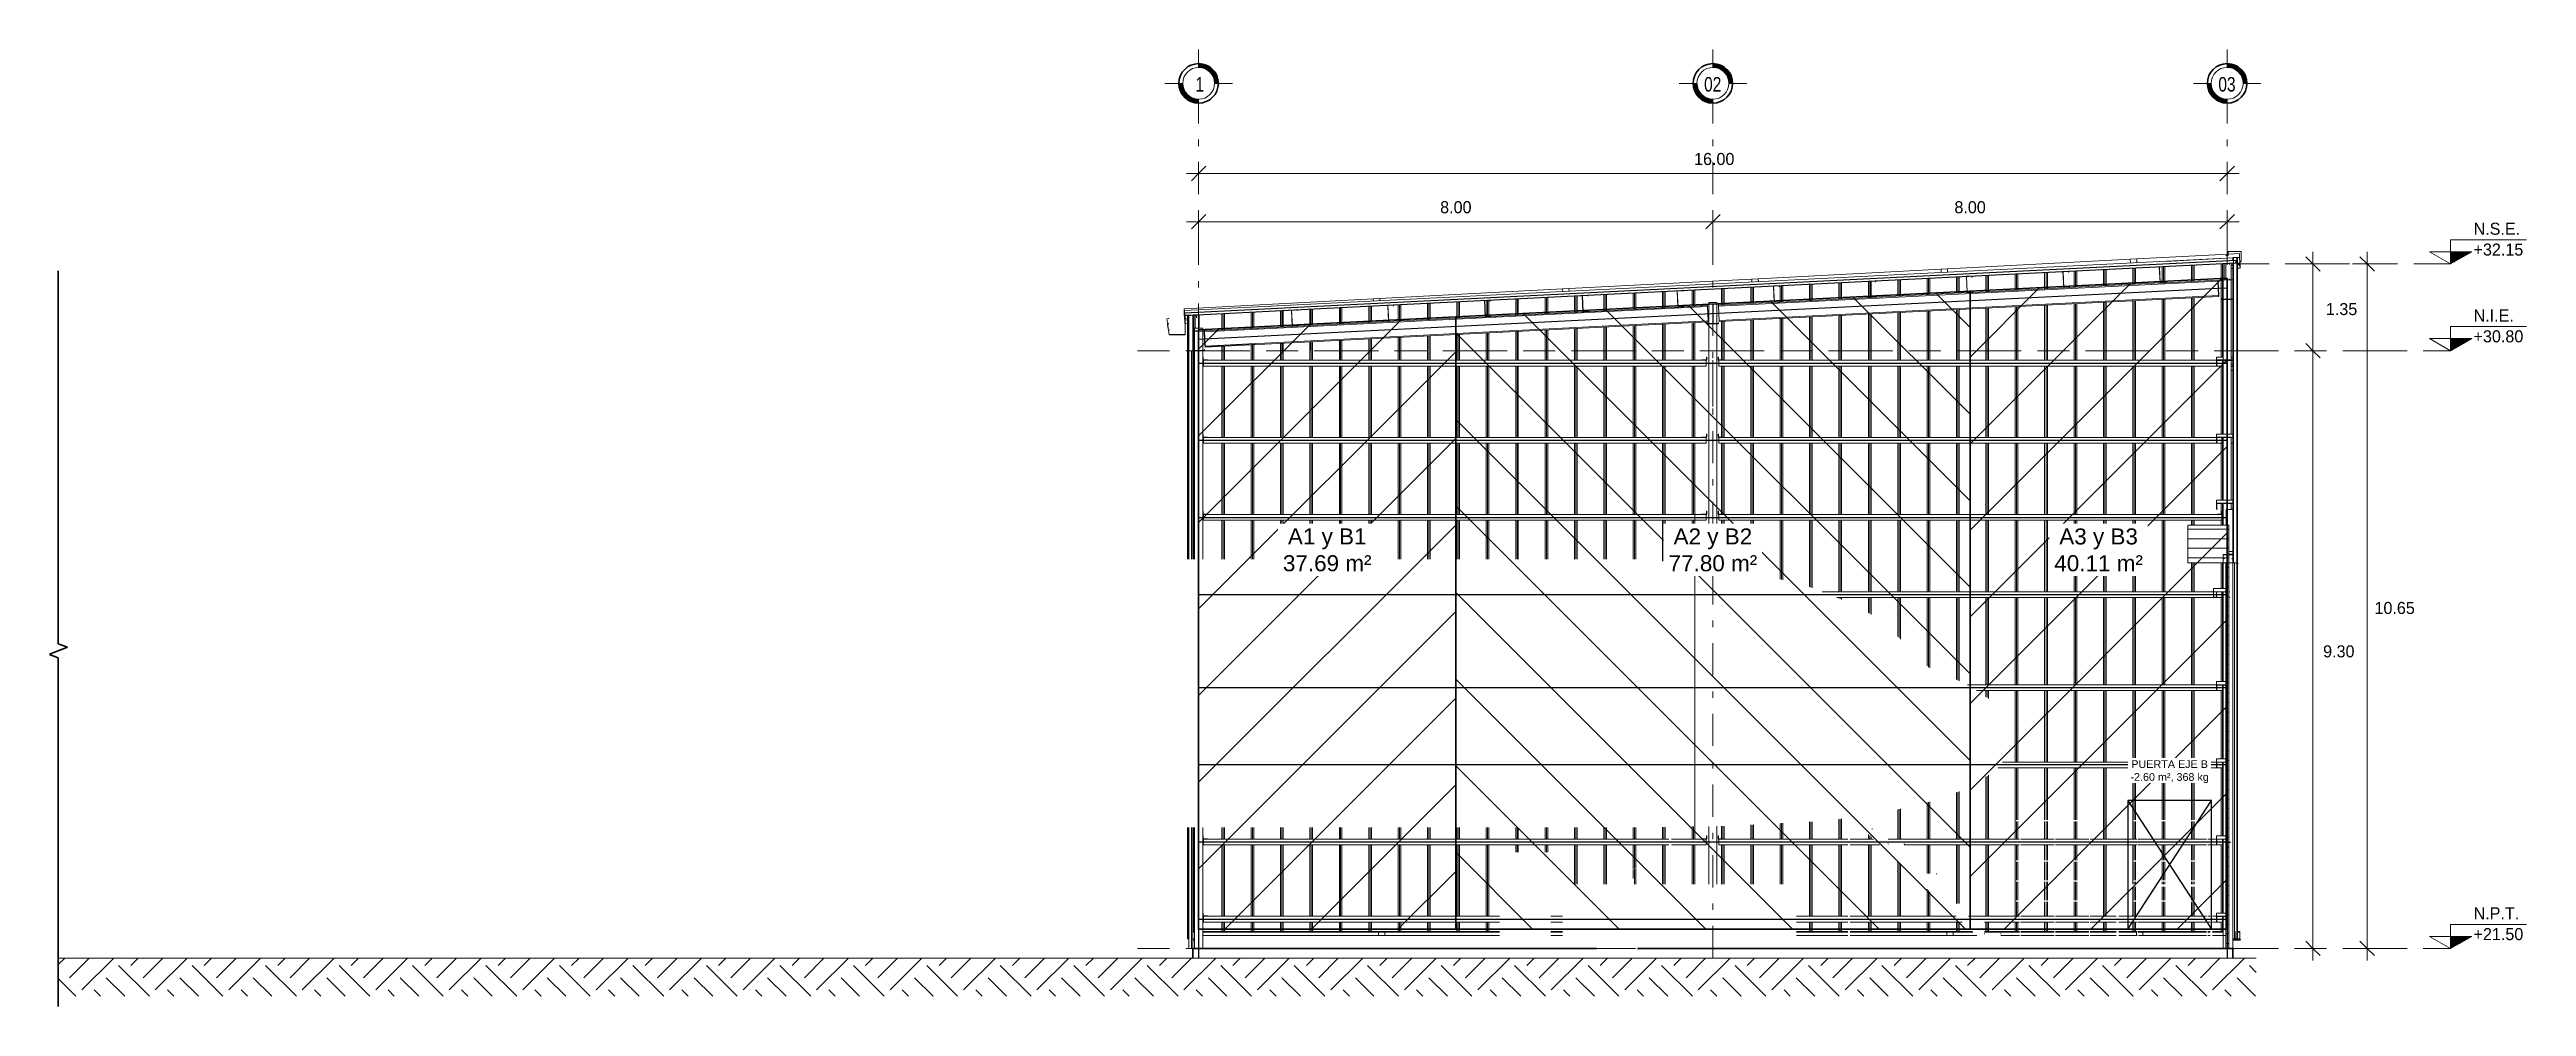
# Model space of a CAD drawing. Header units: metres. Extents: x -5.1 to 74.4, y -0.9 to 14.
# Drawn here: x 35.9 to 74.43, y -0.9 to 13.98 of the extents above; entities that cross this region are included whole.
import ezdxf

# ---------------------------------------------------------------- set-up
doc = ezdxf.new("R2010")
doc.units = ezdxf.units.M
doc.linetypes.add('Center', pattern=[2, 0.5, -0.25, 1, -0.25])
doc.linetypes.add('Dash dot', pattern=[1.05, 0.5, -0.25, 0.05, -0.25])
for name, color, linetype, lineweight in [('1', 7, 'Continuous', 18), ('2', 7, 'Continuous', 9), ('A LARGUEROS', 7, 'Continuous', 9), ('A LARGUEROS CORTES', 7, 'Continuous', 9), ('A-BURBUJA EJES', 7, 'Continuous', 18), ('A-COTAS GENERALES', 7, 'Continuous', 18), ('A-COTAS GENERALES-75', 7, 'Continuous', 18), ('A-DETL-GENF', 7, 'Continuous', 18), ('A-EJES', 7, 'Continuous', 18), ('A-ESCALERA1', 7, 'Continuous', 18), ('A-MURO', 7, 'Continuous', 25), ('A-NIVELES', 7, 'Continuous', 18), ('A-NIVELES LINEA_', 7, 'Continuous', 18), ('A-PISO', 7, 'Continuous', 18), ('A-PUERTAS', 7, 'Continuous', 25), ('A-SIMBOLOGIA', 7, 'Continuous', 18), ('G-IMPT', 7, 'Continuous', 18), ('GMI-COLUMNAS', 7, 'Continuous', 18)]:
    doc.layers.add(name, color=color, linetype=linetype, lineweight=lineweight)
for name, color, linetype in [('ATR-ACHURADO', 9, 'Continuous'), ('ATR-AREAS', 1, 'Continuous'), ('ATR-HUECOS', 8, 'Continuous'), ('ATR-TEXTO', 1, 'Continuous')]:
    doc.layers.add(name, color=color, linetype=linetype)
doc.styles.add('Arial', font='arial.ttf', dxfattribs={"height": 2e-05})
doc.styles.add('Nirmala UI Semilight_3', font='', dxfattribs={"height": 0.1875})
doc.styles.add('Nirmala UI Semilight_4', font='', dxfattribs={"width": 0.8, "height": 0.225})
doc.styles.get('Nirmala UI Semilight_3').set_extended_font_data('Nirmala UI Semilight')
doc.styles.get('Nirmala UI Semilight_4').set_extended_font_data('Nirmala UI Semilight')
doc.dimstyles.new('COTAS_GENERALES_2_50_MM_1', dxfattribs={"dimscale": 0.3048, "dimtxt": 0.196381, "dimasz": 0.738189, "dimexe": 0.738189, "dimexo": 0.625, "dimgap": 0.246063, "dimtad": 3, "dimrnd": 0.01, "dimtxsty": 'Nirmala UI Semilight_3', "dimblk1": 'OBLIQUE', "dimblk2": 'OBLIQUE', "dimsah": 1, "dimcen": 2.5, "dimdle": 0.615157, "dimazin": 3, "dimtfac": 1, "dimtix": 1, "dimtmove": 0, "dimatfit": 3, "dimfxl": 0.590551, "dimfxlon": 1, "dimtvp": 1, "dimtfill": 1, "dimarcsym": 2})
doc.dimstyles.new('COTAS_GENERALES_2_50_MM_2', dxfattribs={"dimscale": 0.3048, "dimtxt": 0.196381, "dimasz": 0.738189, "dimexe": 0.738189, "dimexo": 0.625, "dimgap": 0.246063, "dimtad": 3, "dimrnd": 0.01, "dimtxsty": 'Nirmala UI Semilight_3', "dimblk1": 'OBLIQUE', "dimblk2": 'OBLIQUE', "dimsah": 1, "dimcen": 2.5, "dimdle": 0.615157, "dimazin": 3, "dimtfac": 1, "dimtix": 1, "dimtmove": 2, "dimatfit": 3, "dimfxl": 0.590551, "dimfxlon": 1, "dimtvp": 1, "dimtfill": 1, "dimarcsym": 2})
pattern_1 = [(0, (15.391, -0.075), (0, 0.15), [])]
pattern_2 = [(45, (15.391, -0.075), (-0.010606602, 0.010606602), [])]

msp = doc.modelspace()

# ---------------------------------------------------------------- texts
at = {"layer": 'A-BURBUJA EJES', "color": 253, "lineweight": 35, "true_color": 0xaaaaaa, "char_height": 0.225, "attachment_point": 1, "style": 'Nirmala UI Semilight_4'}
for s, insert, width in [('1', (53.726, 13.557), 0.11544), ('02', (61.638, 13.557), 0.32709), ('03', (69.638, 13.557), 0.32709)]:
    msp.add_mtext(s, dxfattribs=dict(at, insert=insert, width=width))
at = {"layer": 'A-NIVELES', "char_height": 0.1875, "attachment_point": 1, "style": 'Nirmala UI Semilight_3'}
for s, insert, width in [('N.S.E.', (73.608, 11.291), 0.77563), ('+32.15', (73.608, 10.967), 0.90791), ('N.I.E.', (73.608, 9.941), 0.69146), ('+30.80', (73.608, 9.617), 0.95601), ('N.P.T.', (73.608, 0.641), 0.78766), ('+21.50', (73.608, 0.317), 0.90791)]:
    msp.add_mtext(s, dxfattribs=dict(at, insert=insert, width=width))

# ---------------------------------------------------------------- blocks, each defined once
blk = doc.blocks.new('ESQUINERO_EXTERIOR_90__CAL24_MUROS_GMI_P026CHP001 - ESQUINERO EXTERIOR 90_-1493350-CORTE LONGITUDINAL')
at = {"layer": '1', "lineweight": 5}
for p, q in [((-0.172, 1.883), (-0.172, 0.15)), ((-0.158, 1.883), (-0.158, 0.15)), ((-0.158, 0.15), (-0.172, 0.15)), ((-0.153, 0.15), (-0.158, 0.15))]:
    blk.add_line(p, q, dxfattribs=at)
blk = doc.blocks.new('ESQUINERO_EXTERIOR_90__CAL24_MUROS_GMI_P026CHP001 - ESQUINERO EXTERIOR 90_-V36-CORTE LONGITUDINAL')
at = {"layer": '1', "lineweight": 5}
for p, q in [((-0.172, 6.146), (-0.158, 6.146)), ((-0.172, 6.146), (-0.172, 6.055)), ((-0.158, 6.146), (-0.153, 6.146)), ((-0.158, 6.146), (-0.158, 6.055)), ((-0.089, 6.146), (-0.077, 6.146))]:
    blk.add_line(p, q, dxfattribs=at)
blk = doc.blocks.new('ESQUINERO_EXTERIOR_90__CAL24_MUROS_GMI_P026CHP001 - ESQUINERO EXTERIOR 90_-V37-CORTE LONGITUDINAL')
at = {"layer": '1', "lineweight": 5}
for p, q in [((-0.172, 9.094), (-0.158, 9.094)), ((-0.172, 9.094), (-0.172, 6.055)), ((-0.158, 9.094), (-0.153, 9.094)), ((-0.158, 9.094), (-0.158, 6.055)), ((-0.089, 9.094), (-0.077, 9.094))]:
    blk.add_line(p, q, dxfattribs=at)
blk = doc.blocks.new('ESQUINERO_EXTERIOR_90__CAL24_MUROS_GMI_P026CHP001 - ESQUINERO EXTERIOR 90_-1564286-CORTE LONGITUDINAL')
at = {"layer": '1', "lineweight": 5}
for p, q in [((-0.172, 9.851), (-0.172, 8.994)), ((-0.158, 9.851), (-0.158, 8.994)), ((-0.101, 9.854), (-0.101, 9.85)), ((-0.1, 9.85), (-0.1, 9.854)), ((-0.002, 9.65), (-0.002, 9.857)), ((0.009, 9.65), (0.009, 9.859)), ((-0.158, 8.994), (-0.172, 8.994)), ((-0.153, 8.994), (-0.158, 8.994)), ((-0.077, 8.994), (-0.089, 8.994))]:
    blk.add_line(p, q, dxfattribs=at)
blk = doc.blocks.new('MoldurasCal24-Muros-GMI-P026TLK011-Laminación - GOTERO CON PENDIENTE-1502474-CORTE LONGITUDINAL')
at = {"layer": '1', "lineweight": 5}
for p, q in [((-0.064, 0.265), (-0.089, 0.265)), ((-0.089, 0.255), (-0.064, 0.255)), ((-0.089, 0.149), (-0.064, 0.149)), ((-0.089, 0.139), (-0.064, 0.139)), ((-0.089, 0.138), (-0.064, 0.138)), ((-0.089, 0.131), (-0.064, 0.131)), ((2.896, 0.265), (0.063, 0.265)), ((0.063, 0.255), (2.896, 0.255)), ((2.896, 0.265), (2.896, 0.255)), ((2.896, 0.255), (2.896, 0.2))]:
    blk.add_line(p, q, dxfattribs=at)
blk = doc.blocks.new('MoldurasCal24-Muros-GMI-P026TLK011-Laminación - GOTERO CON PENDIENTE-V38-CORTE LONGITUDINAL')
at = {"layer": '1', "lineweight": 5}
for p, q in [((2.796, 0.255), (2.796, 0.265)), ((4.678, 0.265), (2.796, 0.265)), ((2.796, 0.2), (2.796, 0.255)), ((2.796, 0.255), (4.678, 0.255)), ((5.659, 0.265), (5.478, 0.265)), ((5.478, 0.255), (5.659, 0.255))]:
    blk.add_line(p, q, dxfattribs=at)
blk = doc.blocks.new('MoldurasCal24-Muros-GMI-P026TLK011-Laminación - GOTERO CON PENDIENTE-V39-CORTE LONGITUDINAL')
at = {"layer": '1', "lineweight": 5}
for p, q in [((10.099, 0.265), (9.3, 0.265)), ((9.3, 0.255), (10.099, 0.255)), ((11.74, 0.265), (10.137, 0.265)), ((10.137, 0.255), (11.74, 0.255)), ((11.74, 0.265), (11.74, 0.255)), ((11.74, 0.255), (11.74, 0.2))]:
    blk.add_line(p, q, dxfattribs=at)
blk = doc.blocks.new('MoldurasCal24-Muros-GMI-P026TLK011-Laminación - GOTERO CON PENDIENTE-V40-CORTE LONGITUDINAL')
at = {"layer": '1', "lineweight": 5}
for p, q in [((11.64, 0.255), (11.64, 0.265)), ((12.036, 0.265), (11.64, 0.265)), ((11.64, 0.2), (11.64, 0.255)), ((11.64, 0.255), (12.046, 0.255)), ((12.768, 0.265), (12.227, 0.265)), ((12.227, 0.255), (12.768, 0.255)), ((13.308, 0.265), (12.788, 0.265)), ((12.788, 0.255), (13.308, 0.255)), ((13.848, 0.265), (13.328, 0.265)), ((13.328, 0.255), (13.848, 0.255)), ((14.274, 0.265), (13.868, 0.265)), ((13.868, 0.255), (14.274, 0.255)), ((14.598, 0.265), (14.314, 0.265)), ((14.314, 0.255), (14.598, 0.255)), ((14.688, 0.265), (14.618, 0.265)), ((14.618, 0.255), (14.688, 0.255)), ((14.688, 0.265), (14.688, 0.255)), ((14.688, 0.255), (14.688, 0.2))]:
    blk.add_line(p, q, dxfattribs=at)
blk = doc.blocks.new('MoldurasCal24-Muros-GMI-P026TLK011-Laminación - GOTERO CON PENDIENTE-1542757-CORTE LONGITUDINAL')
at = {"layer": '1', "lineweight": 5}
for p, q in [((14.588, 0.255), (14.588, 0.265)), ((14.598, 0.265), (14.588, 0.265)), ((14.588, 0.2), (14.588, 0.255)), ((14.588, 0.255), (14.598, 0.255)), ((15.678, 0.265), (14.618, 0.265)), ((14.618, 0.255), (15.678, 0.255)), ((15.734, 0.265), (15.698, 0.265)), ((15.698, 0.255), (15.734, 0.255)), ((15.936, 0.265), (15.774, 0.265)), ((15.774, 0.255), (15.936, 0.255)), ((16.089, 0.149), (16.126, 0.149)), ((16.089, 0.139), (16.197, 0.139)), ((16.089, 0.138), (16.197, 0.138)), ((16.089, 0.131), (16.197, 0.131)), ((16.197, 0.265), (16.162, 0.265)), ((16.162, 0.255), (16.197, 0.255)), ((16.192, 0.149), (16.197, 0.149)), ((16.197, 0.265), (16.197, 0.255)), ((16.197, 0.255), (16.197, 0.149)), ((16.197, 0.149), (16.197, 0.144)), ((16.197, 0.143), (16.197, 0.139)), ((16.197, 0.139), (16.197, 0.138)), ((16.197, 0.138), (16.197, 0.131))]:
    blk.add_line(p, q, dxfattribs=at)
blk = doc.blocks.new('MoldurasCal24-Muros-GMI-P026TLK011-Laminación - GOTERO CON PENDIENTE-1569597-CORTE LONGITUDINAL')
at = {"layer": '1', "lineweight": 5}
for p, q in [((16.127, 0.265), (16.125, 0.265)), ((16.125, 0.265), (16.125, 0.255)), ((16.125, 0.255), (16.126, 0.255)), ((16.126, 0.255), (16.126, 0.149)), ((16.126, 0.149), (16.191, 0.149)), ((16.127, 0.15), (16.127, 0.265)), ((16.191, 0.15), (16.127, 0.15)), ((16.209, 0.132), (16.191, 0.15)), ((16.191, 0.149), (16.201, 0.139)), ((16.201, 0.139), (16.2, 0.138)), ((16.2, 0.138), (16.207, 0.131)), ((16.207, 0.131), (16.209, 0.132))]:
    blk.add_line(p, q, dxfattribs=at)
blk = doc.blocks.new('MontenC-Calibre14-GMI 1 - MONTEN _C_ 10_ CAL14 CON CLIPS A COLUMNA-1583790-CORTE LONGITUDINAL')
at = {"layer": '2', "color": 8, "lineweight": 5, "true_color": 0x808080}
for p, q in [((8.089, 9.201), (8.082, 9.201)), ((8.082, 9.201), (8.082, 9.158)), ((8.089, 9.16), (8.089, 9.201)), ((8.091, 9.15), (8.158, 9.15)), ((8.158, 9.156), (8.093, 9.156)), ((8.158, 9.15), (8.158, 9.156))]:
    blk.add_line(p, q, dxfattribs=at)
for centre, radius in [((8.091, 9.158), 0.00825), ((8.093, 9.16), 0.00379)]:
    blk.add_arc(centre, radius, 180, 270, dxfattribs=at)
at = {"layer": 'A LARGUEROS', "color": 8, "lineweight": 5, "true_color": 0x808080}
for p, q in [((15.835, 9.15), (8.092, 9.15)), ((8.092, 9.144), (8.092, 9.15)), ((8.092, 9.144), (8.092, 9.067)), ((8.092, 9.061), (8.092, 9.067)), ((8.092, 9.061), (15.841, 9.061)), ((15.851, 9.061), (15.926, 9.061)), ((15.926, 9.148), (15.926, 9.144)), ((15.926, 9.067), (15.926, 9.144)), ((15.926, 9.067), (15.926, 9.061))]:
    blk.add_line(p, q, dxfattribs=at)
blk = doc.blocks.new('MontenC-Calibre14-GMI 1 - MONTEN _C_ 10_ CAL14 CON CLIPS A COLUMNA-1584957-CORTE LONGITUDINAL')
at = {"layer": '2', "color": 8, "lineweight": 5, "true_color": 0x808080}
for p, q in [((0.07, 9.201), (0.063, 9.201)), ((0.07, 9.16), (0.07, 9.201)), ((0.072, 9.15), (0.139, 9.15)), ((0.139, 9.156), (0.074, 9.156)), ((0.139, 9.15), (0.139, 9.156)), ((7.895, 9.156), (7.829, 9.156)), ((7.829, 9.156), (7.829, 9.15)), ((7.829, 9.15), (7.897, 9.15)), ((7.905, 9.201), (7.898, 9.201)), ((7.898, 9.201), (7.898, 9.16)), ((7.905, 9.158), (7.905, 9.201))]:
    blk.add_line(p, q, dxfattribs=at)
for centre, radius, start, end in [((0.072, 9.158), 0.00825, 180, 270), ((0.074, 9.16), 0.00379, 180, 270), ((7.895, 9.16), 0.00379, 270, 0), ((7.897, 9.158), 0.00825, 270, 0)]:
    blk.add_arc(centre, radius, start, end, dxfattribs=at)
at = {"layer": 'A LARGUEROS', "color": 8, "lineweight": 5, "true_color": 0x808080}
for p, q in [((7.895, 9.15), (0.073, 9.15)), ((0.073, 9.144), (0.073, 9.15)), ((0.073, 9.144), (0.073, 9.067)), ((0.073, 9.061), (0.073, 9.067)), ((0.073, 9.061), (7.895, 9.061)), ((7.895, 9.15), (7.895, 9.144)), ((7.895, 9.067), (7.895, 9.144)), ((7.895, 9.067), (7.895, 9.061))]:
    blk.add_line(p, q, dxfattribs=at)
blk = doc.blocks.new('MontenC-Calibre14-GMI 1 - MONTEN _C_ 10_ CAL14-1566908-CORTE LONGITUDINAL')
at = {"layer": 'A LARGUEROS CORTES', "color": 8, "lineweight": 5, "true_color": 0x808080}
for p, q in [((15.949, 10.65), (15.949, 10.408)), ((15.951, 10.408), (15.951, 10.65)), ((16.032, 10.656), (15.955, 10.656)), ((15.955, 10.654), (16.032, 10.654)), ((16.032, 10.404), (15.955, 10.404)), ((16.036, 10.65), (16.036, 10.64)), ((16.036, 10.64), (16.038, 10.64)), ((16.038, 10.418), (16.036, 10.418)), ((16.036, 10.418), (16.036, 10.408)), ((16.038, 10.64), (16.038, 10.65)), ((16.038, 10.408), (16.038, 10.418)), ((15.955, 10.402), (16.032, 10.402))]:
    blk.add_line(p, q, dxfattribs=at)
for centre, radius, start, end in [((15.955, 10.65), 0.0059, 90, 180), ((15.955, 10.408), 0.0059, 180, 270), ((15.955, 10.65), 0.004, 90, 180), ((15.955, 10.408), 0.004, 180, 270), ((16.032, 10.65), 0.0059, 0, 90), ((16.032, 10.65), 0.004, 0, 90), ((16.032, 10.408), 0.004, 270, 0), ((16.032, 10.408), 0.0059, 270, 0)]:
    blk.add_arc(centre, radius, start, end, dxfattribs=at)
blk = doc.blocks.new('MontenC-Calibre14-GMI 1 - MONTEN _C_ 10_ CAL14-1578925-CORTE LONGITUDINAL')
at = {"layer": 'A LARGUEROS', "color": 8, "lineweight": 5, "true_color": 0x808080}
for p, q in [((15.86, 10.382), (8.088, 9.993)), ((8.959, 10.053), (8.089, 10.009)), ((15.871, 10.16), (8.099, 9.771)), ((8.1, 9.755), (15.872, 10.144)), ((10.463, 10.128), (9.036, 10.057)), ((11.96, 10.203), (10.54, 10.132)), ((13.463, 10.278), (12.038, 10.207)), ((14.961, 10.353), (13.541, 10.282)), ((15.858, 10.398), (15.038, 10.357)), ((15.859, 10.398), (15.858, 10.398)), ((15.87, 10.16), (15.859, 10.382)), ((15.86, 10.382), (15.86, 10.392)), ((15.872, 10.15), (15.871, 10.16)), ((15.871, 10.16), (15.871, 10.16)), ((8.087, 10.009), (8.086, 10.009)), ((8.086, 10.009), (8.087, 10.009)), ((8.087, 10.007), (8.086, 10.007)), ((8.086, 10.003), (8.098, 9.761)), ((8.087, 10.003), (8.088, 9.993)), ((8.098, 9.757), (8.1, 9.757)), ((8.099, 9.771), (8.1, 9.761)), ((8.099, 9.771), (8.099, 9.771)), ((8.1, 9.755), (8.099, 9.755))]:
    blk.add_line(p, q, dxfattribs=at)
for centre, major_axis, start_param, end_param in [((15.86, 10.392), (-0.00029, 0.00589), 4.711658, 6.282455), ((15.872, 10.15), (-0.00029, 0.00589), 3.141593, 4.711658), ((8.086, 10.003), (-0.00029, 0.00589), 0, 0.784667), ((8.086, 10.003), (-0.0002, 0.004), 0, 1.570066), ((8.087, 10.003), (-0.00029, 0.00589), 4.711658, 6.020655), ((8.098, 9.761), (-0.0002, 0.004), 1.570066, 3.140862), ((8.098, 9.761), (-0.00029, 0.00589), 2.355464, 3.140862), ((8.099, 9.761), (-0.00029, 0.00589), 3.141593, 4.711658)]:
    blk.add_ellipse(centre, major_axis=major_axis, ratio=0.014614, start_param=start_param, end_param=end_param, dxfattribs=at)
blk = doc.blocks.new('MontenC-Calibre14-GMI 1 - MONTEN _C_ 10_ CAL14-1564327-CORTE LONGITUDINAL')
at = {"layer": 'A LARGUEROS CORTES', "color": 8, "lineweight": 5, "true_color": 0x808080}
for p, q in [((-0.085, 9.853), (-0.085, 9.611)), ((-0.083, 9.611), (-0.083, 9.853)), ((-0.002, 9.859), (-0.079, 9.859)), ((-0.079, 9.857), (-0.002, 9.857)), ((0.002, 9.853), (0.002, 9.843)), ((0.002, 9.843), (0.004, 9.843)), ((0.004, 9.843), (0.004, 9.853)), ((-0.002, 9.607), (-0.079, 9.607)), ((-0.079, 9.605), (-0.002, 9.605)), ((0.004, 9.621), (0.002, 9.621)), ((0.002, 9.621), (0.002, 9.611)), ((0.004, 9.611), (0.004, 9.621))]:
    blk.add_line(p, q, dxfattribs=at)
for centre, radius, start, end in [((-0.079, 9.853), 0.0059, 90, 180), ((-0.079, 9.853), 0.004, 90, 180), ((-0.002, 9.853), 0.0059, 0, 90), ((-0.002, 9.853), 0.004, 0, 90), ((-0.079, 9.611), 0.0059, 180, 270), ((-0.079, 9.611), 0.004, 180, 270), ((-0.002, 9.611), 0.004, 270, 0), ((-0.002, 9.611), 0.0059, 270, 0)]:
    blk.add_arc(centre, radius, start, end, dxfattribs=at)
blk = doc.blocks.new('MontenC-Calibre14-GMI 1 - MONTEN _C_ 10_ CAL14-1479441-CORTE LONGITUDINAL')
at = {"layer": 'A LARGUEROS CORTES', "color": 8, "lineweight": 5, "true_color": 0x808080}
for p, q in [((1.444, 9.925), (1.456, 9.683)), ((1.458, 9.684), (1.446, 9.925)), ((1.526, 9.935), (1.449, 9.932)), ((1.449, 9.93), (1.526, 9.934)), ((1.539, 9.684), (1.462, 9.68)), ((1.462, 9.678), (1.539, 9.682)), ((1.531, 9.93), (1.531, 9.92)), ((1.531, 9.92), (1.533, 9.92)), ((1.533, 9.92), (1.532, 9.93)), ((1.544, 9.698), (1.542, 9.698)), ((1.542, 9.698), (1.543, 9.688)), ((1.545, 9.688), (1.544, 9.698))]:
    blk.add_line(p, q, dxfattribs=at)
for centre, radius, start, end in [((1.45, 9.926), 0.0059, 92.86, 182.86), ((1.45, 9.926), 0.004, 92.86, 182.86), ((1.462, 9.684), 0.0059, 182.86, 272.86), ((1.462, 9.684), 0.004, 182.86, 272.86), ((1.527, 9.93), 0.0059, 2.86, 92.86), ((1.527, 9.93), 0.004, 2.86, 92.86), ((1.539, 9.688), 0.004, 272.86, 2.86), ((1.539, 9.688), 0.0059, 272.86, 2.86)]:
    blk.add_arc(centre, radius, start, end, dxfattribs=at)
blk = doc.blocks.new('MOLDURA REMATE TECHUMBRE MURO - MOLDURA REMATE MURO-1498063-CORTE LONGITUDINAL')
at = {"layer": '1', "color": 9, "lineweight": 9, "true_color": 0xc0c0c0}
for p, q in [((-0.226, 9.952), (2.817, 10.111)), ((2.817, 10.111), (2.819, 10.079)), ((-0.223, 9.889), (-0.226, 9.952)), ((-0.223, 9.888), (-0.223, 9.889)), ((-0.223, 9.889), (-0.22, 9.889)), ((-0.219, 9.802), (-0.223, 9.888)), ((-0.223, 9.888), (-0.22, 9.888)), ((-0.219, 9.802), (-0.212, 9.803)), ((-0.217, 9.777), (-0.219, 9.802)), ((-0.215, 9.723), (-0.217, 9.777)), ((-0.217, 9.777), (-0.212, 9.777)), ((-0.215, 9.723), (-0.212, 9.723)), ((-0.211, 9.803), (-0.172, 9.805)), ((-0.211, 9.777), (-0.172, 9.779)), ((-0.211, 9.723), (-0.172, 9.726)), ((-0.089, 9.783), (-0.085, 9.784)), ((-0.089, 9.73), (-0.085, 9.73)), ((-0.083, 9.784), (-0.077, 9.784)), ((-0.083, 9.73), (-0.077, 9.731)), ((1.295, 9.881), (1.299, 9.882)), ((1.295, 9.856), (1.299, 9.856)), ((1.295, 9.802), (1.3, 9.803)), ((1.747, 9.905), (1.752, 9.905)), ((1.747, 9.88), (1.752, 9.88)), ((1.747, 9.826), (1.752, 9.826))]:
    blk.add_line(p, q, dxfattribs=at)
blk = doc.blocks.new('MOLDURA REMATE TECHUMBRE MURO - MOLDURA REMATE MURO-V41-CORTE LONGITUDINAL')
at = {"layer": '1', "color": 9, "lineweight": 9, "true_color": 0xc0c0c0}
for p, q in [((2.717, 10.106), (5.761, 10.265)), ((2.719, 10.074), (2.717, 10.106)), ((5.761, 10.265), (5.763, 10.226))]:
    blk.add_line(p, q, dxfattribs=at)
blk = doc.blocks.new('MOLDURA REMATE TECHUMBRE MURO - MOLDURA REMATE MURO-V42-CORTE LONGITUDINAL')
at = {"layer": '1', "color": 9, "lineweight": 9, "true_color": 0xc0c0c0}
for p, q in [((5.661, 10.26), (8.705, 10.42)), ((8.705, 10.42), (8.708, 10.372)), ((5.663, 10.221), (5.661, 10.26))]:
    blk.add_line(p, q, dxfattribs=at)
blk = doc.blocks.new('MOLDURA REMATE TECHUMBRE MURO - MOLDURA REMATE MURO-V43-CORTE LONGITUDINAL')
at = {"layer": '1', "color": 9, "lineweight": 9, "true_color": 0xc0c0c0}
for p, q in [((8.605, 10.415), (11.649, 10.574)), ((8.608, 10.368), (8.605, 10.415)), ((11.649, 10.574), (11.652, 10.52))]:
    blk.add_line(p, q, dxfattribs=at)
blk = doc.blocks.new('MOLDURA REMATE TECHUMBRE MURO - MOLDURA REMATE MURO-V44-CORTE LONGITUDINAL')
at = {"layer": '1', "color": 9, "lineweight": 9, "true_color": 0xc0c0c0}
for p, q in [((11.549, 10.569), (14.593, 10.728)), ((11.552, 10.515), (11.549, 10.569)), ((14.593, 10.728), (14.596, 10.667))]:
    blk.add_line(p, q, dxfattribs=at)
blk = doc.blocks.new('MOLDURA REMATE TECHUMBRE MURO - MOLDURA REMATE MURO-1498064-CORTE LONGITUDINAL')
at = {"layer": '1', "color": 9, "lineweight": 9, "true_color": 0xc0c0c0}
for p, q in [((14.493, 10.723), (16.014, 10.803)), ((16.014, 10.803), (16.191, 10.812)), ((16.191, 10.812), (16.194, 10.75)), ((14.497, 10.662), (14.493, 10.723)), ((15.042, 10.689), (16.089, 10.744)), ((15.696, 10.722), (16.089, 10.743)), ((16.063, 10.63), (16.089, 10.631)), ((16.063, 10.576), (16.089, 10.578)), ((16.153, 10.748), (16.194, 10.75)), ((16.153, 10.746), (16.194, 10.748)), ((16.162, 10.661), (16.191, 10.662)), ((16.162, 10.635), (16.191, 10.637)), ((16.162, 10.582), (16.203, 10.584)), ((16.192, 10.662), (16.199, 10.663)), ((16.192, 10.637), (16.2, 10.637)), ((16.194, 10.75), (16.194, 10.748)), ((16.194, 10.748), (16.198, 10.675)), ((16.198, 10.674), (16.199, 10.663)), ((16.199, 10.663), (16.2, 10.637)), ((16.2, 10.637), (16.203, 10.584))]:
    blk.add_line(p, q, dxfattribs=at)
blk = doc.blocks.new('MOLDURA REMATE TECHUMBRE MURO - MOLDURA REMATE MURO-1494688-CORTE LONGITUDINAL')
at = {"layer": '1', "color": 9, "lineweight": 9, "true_color": 0xc0c0c0}
for p, q in [((16.217, 10.844), (16.014, 10.844)), ((16.014, 10.844), (16.014, 10.78)), ((16.014, 10.78), (16.014, 10.843)), ((16.014, 10.843), (16.217, 10.843)), ((16.217, 10.694), (16.217, 10.844)), ((16.217, 10.843), (16.217, 10.694)), ((15.99, 10.781), (15.98, 10.781)), ((15.98, 10.781), (15.98, 10.78)), ((15.98, 10.78), (16.014, 10.78)), ((15.991, 10.78), (15.99, 10.781)), ((16.014, 10.78), (15.991, 10.78)), ((16.217, 10.694), (16.191, 10.668)), ((16.191, 10.668), (16.191, 10.615)), ((16.191, 10.615), (16.193, 10.615)), ((16.192, 10.668), (16.217, 10.694)), ((16.192, 10.626), (16.192, 10.668)), ((16.193, 10.625), (16.192, 10.626)), ((16.193, 10.615), (16.193, 10.625))]:
    blk.add_line(p, q, dxfattribs=at)
blk = doc.blocks.new('MontenC-Calibre14-GMI 1 - MONTEN _C_ 10_ CAL14-1579056-CORTE LONGITUDINAL')
at = {"layer": 'A LARGUEROS', "color": 8, "lineweight": 5, "true_color": 0x808080}
for p, q in [((1.462, 9.678), (0.086, 9.609)), ((7.915, 9.985), (0.089, 9.593)), ((7.926, 9.763), (0.098, 9.371)), ((0.099, 9.355), (7.927, 9.747)), ((2.959, 9.753), (1.539, 9.682)), ((4.462, 9.828), (3.036, 9.757)), ((7.461, 9.978), (4.54, 9.832)), ((7.914, 10.001), (7.538, 9.982)), ((7.914, 10.001), (7.914, 9.995)), ((7.915, 9.985), (7.914, 9.995)), ((7.926, 9.763), (7.915, 9.985)), ((7.926, 9.753), (7.926, 9.763)), ((7.926, 9.753), (7.927, 9.747)), ((0.086, 9.603), (0.086, 9.609)), ((0.087, 9.6), (0.087, 9.593)), ((0.087, 9.589), (0.098, 9.371)), ((0.098, 9.371), (0.099, 9.361)), ((0.099, 9.355), (0.099, 9.361))]:
    blk.add_line(p, q, dxfattribs=at)
blk = doc.blocks.new('PanelGlamet1_5Pulg - PanelGlamet1_5Pulg-1544952-CORTE LONGITUDINAL')
at = {"layer": '1', "color": 9, "lineweight": 5, "true_color": 0xc0c0c0}
for p, q in [((16.089, 10.742), (-0.222, 9.927)), ((-0.218, 9.848), (16.141, 10.666)), ((-0.222, 9.927), (-0.222, 9.924)), ((-0.22, 9.886), (-0.222, 9.924)), ((-0.218, 9.849), (-0.218, 9.848))]:
    blk.add_line(p, q, dxfattribs=at)
at = {"layer": '1', "lineweight": 25}
for p, q in [((16.14, 10.704), (-0.22, 9.886)), ((2.204, 9.97), (16.141, 10.666)), ((16.141, 10.666), (16.14, 10.704)), ((-0.22, 9.886), (-0.218, 9.849)), ((-0.218, 9.849), (2.204, 9.97))]:
    blk.add_line(p, q, dxfattribs=at)
blk = doc.blocks.new('MontenDobleC-Espalda-Calibre14-GMI - MONTEN DBL _C_ 12_ CAL14-1579129-CORTE LONGITUDINAL')
at = {"layer": 'A LARGUEROS CORTES', "color": 8, "lineweight": 5, "true_color": 0x808080}
for p, q in [((-0.0889, 9.5989), (-0.0889, 9.5888)), ((-0.0889, 9.5888), (-0.087, 9.5888)), ((-0.087, 9.316), (-0.0889, 9.316)), ((-0.0889, 9.316), (-0.0889, 9.3059)), ((-0.087, 9.5888), (-0.087, 9.5989)), ((-0.087, 9.3059), (-0.087, 9.316)), ((-0.0059, 9.6048), (-0.083, 9.6048)), ((-0.083, 9.6029), (-0.0059, 9.6029)), ((-0.0059, 9.3019), (-0.083, 9.3019)), ((-0.083, 9.3), (-0.0059, 9.3)), ((-0.0019, 9.5989), (-0.0019, 9.3059)), ((0.0019, 9.3059), (0.0019, 9.5989)), ((0.083, 9.6048), (0.0059, 9.6048)), ((0.0059, 9.6029), (0.083, 9.6029)), ((0.083, 9.3019), (0.0059, 9.3019)), ((0.0059, 9.3), (0.083, 9.3)), ((0.087, 9.5989), (0.087, 9.5888)), ((0.087, 9.5888), (0.0889, 9.5888)), ((0.0889, 9.3159), (0.087, 9.3159)), ((0.087, 9.3159), (0.087, 9.3059)), ((0.0889, 9.5888), (0.0889, 9.5989)), ((0.0889, 9.3059), (0.0889, 9.3159))]:
    blk.add_line(p, q, dxfattribs=at)
for centre, radius, start, end in [((-0.083, 9.5989), 0.0059, 90, 180), ((-0.083, 9.3059), 0.0059, 180, 270), ((-0.083, 9.5989), 0.004, 90, 180), ((-0.083, 9.3059), 0.004, 180, 270), ((-0.0059, 9.5989), 0.0059, 0, 90), ((-0.0059, 9.5989), 0.004, 360, 90), ((-0.0059, 9.3059), 0.0059, 270, 360), ((-0.0059, 9.3059), 0.004, 270, 360), ((0.0059, 9.5989), 0.0059, 90, 180), ((0.0059, 9.3059), 0.0059, 180, 270), ((0.0059, 9.5989), 0.004, 90, 180), ((0.0059, 9.3059), 0.004, 180, 270), ((0.083, 9.5989), 0.0059, 0, 90), ((0.083, 9.5989), 0.004, 0, 90), ((0.083, 9.3059), 0.0059, 270, 0), ((0.083, 9.3059), 0.004, 270, 0)]:
    blk.add_arc(centre, radius, start, end, dxfattribs=at)
blk = doc.blocks.new('MontenDobleC-Espalda-Calibre14-GMI - MONTEN DBL _C_ 12_ CAL14-1579533-CORTE LONGITUDINAL')
at = {"layer": 'A LARGUEROS CORTES', "color": 8, "lineweight": 5, "true_color": 0x808080}
for p, q in [((15.911, 10.396), (15.911, 10.386)), ((15.911, 10.386), (15.913, 10.386)), ((15.913, 10.113), (15.911, 10.113)), ((15.911, 10.113), (15.911, 10.103)), ((15.913, 10.386), (15.913, 10.396)), ((15.913, 10.103), (15.913, 10.113)), ((15.994, 10.402), (15.917, 10.402)), ((15.917, 10.4), (15.994, 10.4)), ((15.994, 10.099), (15.917, 10.099)), ((15.917, 10.097), (15.994, 10.097)), ((15.998, 10.396), (15.998, 10.103)), ((16.002, 10.103), (16.002, 10.396)), ((16.083, 10.402), (16.006, 10.402)), ((16.006, 10.4), (16.083, 10.4)), ((16.083, 10.099), (16.006, 10.099)), ((16.006, 10.097), (16.083, 10.097)), ((16.087, 10.396), (16.087, 10.386)), ((16.087, 10.386), (16.089, 10.386)), ((16.089, 10.113), (16.087, 10.113)), ((16.087, 10.113), (16.087, 10.103)), ((16.089, 10.386), (16.089, 10.396)), ((16.089, 10.103), (16.089, 10.113))]:
    blk.add_line(p, q, dxfattribs=at)
for centre, radius, start, end in [((15.917, 10.396), 0.0059, 90, 180), ((15.917, 10.103), 0.0059, 180, 270), ((15.917, 10.396), 0.004, 90, 180), ((15.917, 10.103), 0.004, 180, 270), ((15.994, 10.396), 0.0059, 0, 90), ((15.994, 10.396), 0.004, 0, 90), ((15.994, 10.103), 0.0059, 270, 0), ((15.994, 10.103), 0.004, 270, 0), ((16.006, 10.396), 0.0059, 90, 180), ((16.006, 10.103), 0.0059, 180, 270), ((16.006, 10.396), 0.004, 90, 180), ((16.006, 10.103), 0.004, 180, 270), ((16.083, 10.396), 0.0059, 0, 90), ((16.083, 10.396), 0.004, 0, 90), ((16.083, 10.103), 0.0059, 270, 0), ((16.083, 10.103), 0.004, 270, 0)]:
    blk.add_arc(centre, radius, start, end, dxfattribs=at)
blk = doc.blocks.new('CanalonExterior-GMI_0004 - CANALON CAL 22-1566723-CORTE LONGITUDINAL')
at = {"layer": '1', "lineweight": 5}
for p, q in [((-0.461, 9.803), (-0.496, 9.798)), ((-0.496, 9.798), (-0.487, 9.732)), ((-0.495, 9.798), (-0.471, 9.801)), ((-0.486, 9.733), (-0.495, 9.798)), ((-0.487, 9.732), (-0.472, 9.721)), ((-0.471, 9.721), (-0.486, 9.733)), ((-0.472, 9.721), (-0.483, 9.707)), ((-0.483, 9.707), (-0.474, 9.641)), ((-0.482, 9.707), (-0.471, 9.721)), ((-0.473, 9.641), (-0.482, 9.707)), ((-0.474, 9.641), (-0.459, 9.63)), ((-0.458, 9.63), (-0.473, 9.641)), ((-0.471, 9.8), (-0.461, 9.802)), ((-0.471, 9.801), (-0.471, 9.8)), ((-0.461, 9.802), (-0.461, 9.803)), ((-0.032, 9.859), (-0.212, 9.85)), ((-0.212, 9.85), (-0.212, 9.55)), ((-0.211, 9.849), (-0.033, 9.858)), ((-0.211, 9.549), (-0.211, 9.849)), ((-0.033, 9.858), (-0.031, 9.828)), ((-0.03, 9.818), (-0.032, 9.859)), ((-0.031, 9.828), (-0.032, 9.828)), ((-0.032, 9.828), (-0.032, 9.818)), ((-0.032, 9.818), (-0.03, 9.818)), ((-0.459, 9.63), (-0.47, 9.615)), ((-0.47, 9.615), (-0.461, 9.549)), ((-0.469, 9.615), (-0.458, 9.63)), ((-0.46, 9.55), (-0.469, 9.615)), ((-0.461, 9.549), (-0.211, 9.549)), ((-0.212, 9.55), (-0.46, 9.55))]:
    blk.add_line(p, q, dxfattribs=at)
blk = doc.blocks.new('MontenDobleC-Espalda-Calibre14-GMI - MONTEN DBL _C_ 12_ CAL14-1582819-CORTE LONGITUDINAL')
at = {"layer": 'A LARGUEROS CORTES', "color": 8, "lineweight": 5, "true_color": 0x808080}
for p, q in [((7.911, 10.019), (7.911, 10.009)), ((7.913, 10.009), (7.913, 10.019)), ((7.994, 10.025), (7.917, 10.025)), ((7.917, 10.023), (7.994, 10.023)), ((7.998, 10.019), (7.998, 9.726)), ((8.002, 9.726), (8.002, 10.019)), ((8.083, 10.025), (8.006, 10.025)), ((8.006, 10.023), (8.083, 10.023)), ((8.087, 10.019), (8.087, 10.009)), ((8.089, 10.009), (8.089, 10.019)), ((7.911, 10.009), (7.913, 10.009)), ((7.913, 9.736), (7.911, 9.736)), ((7.911, 9.736), (7.911, 9.726)), ((7.913, 9.726), (7.913, 9.736)), ((7.994, 9.722), (7.917, 9.722)), ((7.917, 9.72), (7.994, 9.72)), ((8.083, 9.722), (8.006, 9.722)), ((8.006, 9.72), (8.083, 9.72)), ((8.087, 10.009), (8.089, 10.009)), ((8.089, 9.736), (8.087, 9.736)), ((8.087, 9.736), (8.087, 9.726)), ((8.089, 9.726), (8.089, 9.736))]:
    blk.add_line(p, q, dxfattribs=at)
for centre, radius, start, end in [((7.917, 10.019), 0.0059, 90, 180), ((7.917, 10.019), 0.004, 90, 180), ((7.994, 10.019), 0.0059, 0, 90), ((7.994, 10.019), 0.004, 0, 90), ((8.006, 10.019), 0.0059, 90, 180), ((8.006, 10.019), 0.004, 90, 180), ((8.083, 10.019), 0.0059, 0, 90), ((8.083, 10.019), 0.004, 0, 90), ((7.917, 9.726), 0.0059, 180, 270), ((7.917, 9.726), 0.004, 180, 270), ((7.994, 9.726), 0.0059, 270, 0), ((7.994, 9.726), 0.004, 270, 0), ((8.006, 9.726), 0.0059, 180, 270), ((8.006, 9.726), 0.004, 180, 270), ((8.083, 9.726), 0.0059, 270, 0), ((8.083, 9.726), 0.004, 270, 0)]:
    blk.add_arc(centre, radius, start, end, dxfattribs=at)
blk = doc.blocks.new('MontenC-Calibre14-GMI 1 - MONTEN _C_ 10_ CAL14 CON CLIPS A COLUMNA-1578772-CORTE LONGITUDINAL')
at = {"layer": 'A LARGUEROS', "color": 8, "lineweight": 5, "true_color": 0x808080}
for p, q in [((10.099, 0.5), (9.3, 0.5)), ((9.3, 0.411), (10.099, 0.411)), ((11.784, 0.5), (10.137, 0.5)), ((10.137, 0.411), (11.879, 0.411)), ((12.768, 0.5), (11.977, 0.5)), ((12.227, 0.411), (12.768, 0.411)), ((13.308, 0.5), (12.788, 0.5)), ((12.788, 0.411), (13.308, 0.411)), ((13.848, 0.5), (13.328, 0.5)), ((13.328, 0.411), (13.848, 0.411)), ((14.274, 0.5), (13.868, 0.5)), ((13.868, 0.411), (14.274, 0.411)), ((14.598, 0.5), (14.314, 0.5)), ((14.314, 0.411), (14.598, 0.411)), ((15.678, 0.5), (14.618, 0.5)), ((14.618, 0.411), (15.678, 0.411)), ((15.734, 0.5), (15.698, 0.5)), ((15.698, 0.411), (15.734, 0.411)), ((15.835, 0.5), (15.774, 0.5)), ((15.774, 0.411), (15.841, 0.411)), ((15.851, 0.411), (15.927, 0.411)), ((15.927, 0.497), (15.927, 0.494)), ((15.927, 0.417), (15.927, 0.494)), ((15.927, 0.417), (15.927, 0.411))]:
    blk.add_line(p, q, dxfattribs=at)
blk = doc.blocks.new('MontenC-Calibre14-GMI 1 - MONTEN _C_ 10_ CAL14 CON CLIPS A COLUMNA-V45-CORTE LONGITUDINAL')
at = {"layer": '2', "color": 8, "lineweight": 5, "true_color": 0x808080}
for p, q in [((0.07, 0.551), (0.063, 0.551)), ((0.07, 0.51), (0.07, 0.551)), ((0.072, 0.5), (0.139, 0.5)), ((0.139, 0.506), (0.074, 0.506)), ((0.139, 0.5), (0.139, 0.506))]:
    blk.add_line(p, q, dxfattribs=at)
for centre, radius in [((0.072, 0.508), 0.00825), ((0.074, 0.51), 0.00379)]:
    blk.add_arc(centre, radius, 180, 270, dxfattribs=at)
at = {"layer": 'A LARGUEROS', "color": 8, "lineweight": 5, "true_color": 0x808080}
for p, q in [((4.678, 0.5), (0.073, 0.5)), ((0.073, 0.494), (0.073, 0.5)), ((0.073, 0.494), (0.073, 0.417)), ((0.073, 0.411), (0.073, 0.417)), ((0.073, 0.411), (4.678, 0.411)), ((5.659, 0.5), (5.478, 0.5)), ((5.478, 0.411), (5.659, 0.411))]:
    blk.add_line(p, q, dxfattribs=at)
blk = doc.blocks.new('MontenC-Calibre14-GMI 1 - MONTEN _C_ 10_ CAL14 CON CLIPS A COLUMNA-V46-CORTE LONGITUDINAL')
at = {"layer": '2', "color": 8, "lineweight": 5, "true_color": 0x808080}
for p, q in [((8.089, 1.751), (8.082, 1.751)), ((8.082, 1.751), (8.082, 1.708)), ((8.089, 1.71), (8.089, 1.751)), ((8.091, 1.7), (8.158, 1.7)), ((8.158, 1.706), (8.093, 1.706)), ((8.158, 1.7), (8.158, 1.706))]:
    blk.add_line(p, q, dxfattribs=at)
for centre, radius in [((8.091, 1.708), 0.00825), ((8.093, 1.71), 0.00379)]:
    blk.add_arc(centre, radius, 180, 270, dxfattribs=at)
at = {"layer": 'A LARGUEROS', "color": 8, "lineweight": 5, "true_color": 0x808080}
for p, q in [((10.099, 1.7), (8.092, 1.7)), ((8.092, 1.694), (8.092, 1.7)), ((8.092, 1.694), (8.092, 1.617)), ((8.092, 1.611), (8.092, 1.617)), ((8.092, 1.611), (10.099, 1.611)), ((10.498, 1.7), (10.137, 1.7)), ((10.137, 1.611), (10.594, 1.611)), ((12.768, 1.7), (10.727, 1.7)), ((10.977, 1.611), (12.768, 1.611)), ((13.308, 1.7), (12.788, 1.7)), ((12.788, 1.611), (13.308, 1.611)), ((13.848, 1.7), (13.328, 1.7)), ((13.328, 1.611), (13.848, 1.611)), ((14.598, 1.7), (13.868, 1.7)), ((13.868, 1.611), (14.598, 1.611)), ((15.678, 1.7), (14.618, 1.7)), ((14.618, 1.611), (15.678, 1.611)), ((15.835, 1.7), (15.698, 1.7)), ((15.698, 1.611), (15.841, 1.611)), ((15.851, 1.611), (15.927, 1.611)), ((15.927, 1.698), (15.927, 1.694)), ((15.927, 1.617), (15.927, 1.694)), ((15.927, 1.617), (15.927, 1.611))]:
    blk.add_line(p, q, dxfattribs=at)
blk = doc.blocks.new('MontenC-Calibre14-GMI 1 - MONTEN _C_ 10_ CAL14 CON CLIPS A COLUMNA-V47-CORTE LONGITUDINAL')
at = {"layer": '2', "color": 8, "lineweight": 5, "true_color": 0x808080}
for p, q in [((0.07, 1.751), (0.063, 1.751)), ((0.07, 1.71), (0.07, 1.751)), ((0.072, 1.7), (0.139, 1.7)), ((0.139, 1.706), (0.074, 1.706)), ((0.139, 1.7), (0.139, 1.706)), ((7.895, 1.706), (7.829, 1.706)), ((7.829, 1.706), (7.829, 1.7)), ((7.829, 1.7), (7.897, 1.7)), ((7.905, 1.751), (7.898, 1.751)), ((7.898, 1.751), (7.898, 1.71)), ((7.905, 1.708), (7.905, 1.751))]:
    blk.add_line(p, q, dxfattribs=at)
for centre, radius, start, end in [((0.072, 1.708), 0.00825, 180, 270), ((0.074, 1.71), 0.00379, 180, 270), ((7.895, 1.71), 0.00379, 270, 0), ((7.897, 1.708), 0.00825, 270, 0)]:
    blk.add_arc(centre, radius, start, end, dxfattribs=at)
at = {"layer": 'A LARGUEROS', "color": 8, "lineweight": 5, "true_color": 0x808080}
for p, q in [((7.317, 1.7), (0.073, 1.7)), ((0.073, 1.694), (0.073, 1.7)), ((0.073, 1.694), (0.073, 1.617)), ((0.073, 1.611), (0.073, 1.617)), ((0.073, 1.611), (7.317, 1.611)), ((7.895, 1.7), (7.355, 1.7)), ((7.355, 1.611), (7.895, 1.611)), ((7.895, 1.7), (7.895, 1.694)), ((7.895, 1.617), (7.895, 1.694)), ((7.895, 1.617), (7.895, 1.611))]:
    blk.add_line(p, q, dxfattribs=at)
blk = doc.blocks.new('MontenC-Calibre14-GMI 1 - MONTEN _C_ 10_ CAL14 CON CLIPS A COLUMNA-V48-CORTE LONGITUDINAL')
at = {"layer": 'A LARGUEROS', "color": 8, "lineweight": 5, "true_color": 0x808080}
for p, q in [((12.435, 2.811), (15.841, 2.811)), ((15.835, 2.9), (12.507, 2.9)), ((15.851, 2.811), (15.927, 2.811)), ((15.927, 2.898), (15.927, 2.894)), ((15.927, 2.817), (15.927, 2.894)), ((15.927, 2.817), (15.927, 2.811))]:
    blk.add_line(p, q, dxfattribs=at)
blk = doc.blocks.new('MontenC-Calibre14-GMI 1 - MONTEN _C_ 10_ CAL14 CON CLIPS A COLUMNA-V49-CORTE LONGITUDINAL')
at = {"layer": 'A LARGUEROS', "color": 8, "lineweight": 5, "true_color": 0x808080}
for p, q in [((15.835, 4.1), (11.963, 4.1)), ((12.101, 4.011), (15.841, 4.011)), ((15.851, 4.011), (15.927, 4.011)), ((15.927, 4.098), (15.927, 4.094)), ((15.927, 4.017), (15.927, 4.094)), ((15.927, 4.017), (15.927, 4.011))]:
    blk.add_line(p, q, dxfattribs=at)
blk = doc.blocks.new('MontenC-Calibre14-GMI 1 - MONTEN _C_ 10_ CAL14 CON CLIPS A COLUMNA-1578773-CORTE LONGITUDINAL')
at = {"layer": 'A LARGUEROS', "color": 8, "lineweight": 5, "true_color": 0x808080}
for p, q in [((15.785, 5.55), (9.701, 5.55)), ((9.927, 5.461), (15.791, 5.461)), ((15.849, 5.461), (15.918, 5.461)), ((15.918, 5.548), (15.918, 5.544)), ((15.918, 5.467), (15.918, 5.544)), ((15.918, 5.467), (15.918, 5.461))]:
    blk.add_line(p, q, dxfattribs=at)
blk = doc.blocks.new('MontenC-Calibre14-GMI 1 - MONTEN _C_ 10_ CAL14 CON CLIPS A COLUMNA-1578774-CORTE LONGITUDINAL')
at = {"layer": '2', "color": 8, "lineweight": 5, "true_color": 0x808080}
for p, q in [((8.089, 6.801), (8.082, 6.801)), ((8.082, 6.801), (8.082, 6.758)), ((8.089, 6.76), (8.089, 6.801)), ((8.091, 6.75), (8.158, 6.75)), ((8.158, 6.756), (8.093, 6.756)), ((8.158, 6.75), (8.158, 6.756)), ((15.917, 6.756), (15.852, 6.756)), ((15.852, 6.756), (15.852, 6.75)), ((15.852, 6.75), (15.919, 6.75)), ((15.928, 6.801), (15.921, 6.801)), ((15.921, 6.801), (15.921, 6.76)), ((15.928, 6.758), (15.928, 6.801))]:
    blk.add_line(p, q, dxfattribs=at)
for centre, radius, start, end in [((8.091, 6.758), 0.00825, 180, 270), ((8.093, 6.76), 0.00379, 180, 270), ((15.917, 6.76), 0.00379, 270, 0), ((15.919, 6.758), 0.00825, 270, 0)]:
    blk.add_arc(centre, radius, start, end, dxfattribs=at)
at = {"layer": 'A LARGUEROS', "color": 8, "lineweight": 5, "true_color": 0x808080}
for p, q in [((15.918, 6.75), (8.092, 6.75)), ((8.092, 6.744), (8.092, 6.75)), ((8.092, 6.744), (8.092, 6.667)), ((8.092, 6.661), (8.092, 6.667)), ((8.092, 6.661), (15.918, 6.661)), ((15.918, 6.75), (15.918, 6.744)), ((15.918, 6.667), (15.918, 6.744)), ((15.918, 6.667), (15.918, 6.661))]:
    blk.add_line(p, q, dxfattribs=at)
blk = doc.blocks.new('MontenC-Calibre14-GMI 1 - MONTEN _C_ 10_ CAL14 CON CLIPS A COLUMNA-V50-CORTE LONGITUDINAL')
at = {"layer": '2', "color": 8, "lineweight": 5, "true_color": 0x808080}
for p, q in [((8.089, 8.001), (8.082, 8.001)), ((8.082, 8.001), (8.082, 7.958)), ((8.089, 7.96), (8.089, 8.001)), ((8.091, 7.95), (8.158, 7.95)), ((8.158, 7.956), (8.093, 7.956)), ((8.158, 7.95), (8.158, 7.956))]:
    blk.add_line(p, q, dxfattribs=at)
for centre, radius in [((8.091, 7.958), 0.00825), ((8.093, 7.96), 0.00379)]:
    blk.add_arc(centre, radius, 180, 270, dxfattribs=at)
at = {"layer": 'A LARGUEROS', "color": 8, "lineweight": 5, "true_color": 0x808080}
for p, q in [((15.835, 7.95), (8.092, 7.95)), ((8.092, 7.944), (8.092, 7.95)), ((8.092, 7.944), (8.092, 7.867)), ((8.092, 7.861), (8.092, 7.867)), ((8.092, 7.861), (15.841, 7.861)), ((15.851, 7.861), (15.918, 7.861)), ((15.918, 7.948), (15.918, 7.944)), ((15.918, 7.867), (15.918, 7.944)), ((15.918, 7.867), (15.918, 7.861))]:
    blk.add_line(p, q, dxfattribs=at)
blk = doc.blocks.new('IR - W14X22-1578503-CORTE LONGITUDINAL')
at = {"layer": 'GMI-COLUMNAS'}
for p, q in [((15.936, 10.4), (15.936, 10.099)), ((15.995, 10.4), (15.936, 10.4)), ((15.936, 10.097), (15.936, 9.156)), ((16.002, 10.4), (15.998, 10.4)), ((16.063, 10.4), (16.005, 10.4)), ((16.063, 10.4), (16.063, 10.099)), ((16.063, 10.097), (16.063, 9.156)), ((15.936, 9.148), (15.936, 8.001)), ((16.063, 9.148), (16.063, 8.001)), ((15.936, 7.948), (15.936, 6.974)), ((16.063, 7.948), (16.063, 6.974)), ((15.936, 6.921), (15.936, 6.584)), ((16.063, 6.921), (16.063, 6.83)), ((15.936, 6), (15.936, 5.601)), ((15.936, 5.548), (15.936, 4.151)), ((15.936, 4.098), (15.936, 2.951)), ((15.936, 2.898), (15.936, 1.751)), ((15.936, 1.698), (15.936, 0.551)), ((15.936, 0.497), (15.936, 0))]:
    blk.add_line(p, q, dxfattribs=at)
blk = doc.blocks.new('IR - W14X22-1578681-CORTE LONGITUDINAL')
at = {"layer": 'GMI-COLUMNAS'}
for p, q in [((7.936, 10.05), (7.936, 10.025)), ((8.063, 10.05), (7.936, 10.05)), ((7.936, 10.023), (7.936, 9.722)), ((8.063, 10.05), (8.063, 10.025)), ((8.063, 10.023), (8.063, 9.722)), ((7.936, 9.72), (7.936, 5.951)), ((8.063, 9.72), (8.063, 5.937)), ((7.936, 1.899), (7.936, 1)), ((8.063, 1.901), (8.063, 1))]:
    blk.add_line(p, q, dxfattribs=at)
blk = doc.blocks.new('IR - W14X22-1580922-CORTE LONGITUDINAL')
at = {"layer": 'GMI-COLUMNAS'}
for p, q in [((-0.064, 9.65), (-0.064, 9.607)), ((0.063, 9.65), (-0.064, 9.65)), ((0.063, 9.65), (0.063, 9.605)), ((-0.064, 9.603), (-0.064, 9.302)), ((-0.064, 9.3), (-0.064, 6.055)), ((0.063, 9.603), (0.063, 9.302)), ((0.063, 9.3), (0.063, 6.055)), ((-0.064, 1.883), (-0.064, 0)), ((0.063, 1.883), (0.063, 0))]:
    blk.add_line(p, q, dxfattribs=at)
blk = doc.blocks.new('Lamina_Laminación_KR18 - Lamina_Laminación_KR18-1583635-CORTE LONGITUDINAL')
at = {"layer": 'G-IMPT', "color": 254, "lineweight": 5, "true_color": 0xe5e5e5}
blk.add_line((16.089, 5.994), (16.089, 5.994), dxfattribs=at)
blk.add_line((16.089, 5.994), (16.089, 5.994), dxfattribs=at)
blk.add_line((16.089, 5.994), (16.089, 5.994), dxfattribs=at)
blk.add_line((16.089, 5.994), (16.089, 5.994), dxfattribs=at)
blk.add_line((16.089, 5.994), (16.089, 5.994), dxfattribs=at)
blk.add_line((16.089, 5.994), (16.089, 5.994), dxfattribs=at)
blk.add_line((16.089, 5.994), (16.089, 5.994), dxfattribs=at)
blk.add_line((16.089, 5.994), (16.089, 5.994), dxfattribs=at)
blk.add_line((16.089, 5.994), (16.089, 5.994), dxfattribs=at)
blk.add_line((16.089, 5.994), (16.089, 5.994), dxfattribs=at)
blk.add_line((16.089, 5.994), (16.089, 5.994), dxfattribs=at)
blk.add_line((16.089, 5.994), (16.089, 5.994), dxfattribs=at)
blk.add_line((16.089, 5.994), (16.089, 5.994), dxfattribs=at)
blk.add_line((16.089, 5.994), (16.089, 5.994), dxfattribs=at)
at = {"layer": 'G-IMPT', "color": 254, "lineweight": 5, "true_color": 0xe5e5e5, "flags": 128}
for points in [[(16.089, 5.994), (16.089, 5.994), (16.089, 5.994)], [(16.089, 5.994), (16.089, 5.994), (16.089, 5.994)], [(16.089, 5.994), (16.089, 5.994), (16.089, 5.994)], [(16.089, 5.994), (16.089, 5.994), (16.089, 5.994)], [(16.089, 5.994), (16.089, 5.994), (16.089, 5.994)], [(16.089, 5.994), (16.089, 5.994), (16.089, 5.994), (16.089, 5.994)], [(16.089, 5.994), (16.089, 5.994), (16.089, 5.994), (16.089, 5.994), (16.089, 5.994), (16.089, 5.994), (16.089, 5.994)]]:
    blk.add_lwpolyline(points, dxfattribs=at)
blk = doc.blocks.new('Lamina_Laminación_KR18 - Lamina_Laminación_KR18-1573456-CORTE LONGITUDINAL')
at = {"layer": 'G-IMPT', "color": 254, "lineweight": 5, "true_color": 0xe5e5e5}
blk.add_line((16.089, 0.144), (16.089, 0.144), dxfattribs=at)
blk.add_line((16.089, 0.144), (16.089, 0.144), dxfattribs=at)
blk.add_line((16.089, 0.144), (16.089, 0.144), dxfattribs=at)
blk.add_line((16.089, 0.144), (16.089, 0.144), dxfattribs=at)
blk.add_line((16.089, 0.144), (16.089, 0.144), dxfattribs=at)
blk.add_line((16.089, 0.144), (16.089, 0.144), dxfattribs=at)
blk.add_line((16.089, 0.144), (16.089, 0.144), dxfattribs=at)
blk.add_line((16.089, 0.144), (16.089, 0.144), dxfattribs=at)
blk.add_line((16.089, 0.144), (16.089, 0.144), dxfattribs=at)
blk.add_line((16.089, 0.144), (16.089, 0.144), dxfattribs=at)
blk.add_line((16.089, 0.144), (16.089, 0.144), dxfattribs=at)
blk.add_line((16.089, 0.144), (16.089, 0.144), dxfattribs=at)
blk.add_line((16.089, 0.144), (16.089, 0.144), dxfattribs=at)
blk.add_line((16.089, 0.144), (16.089, 0.144), dxfattribs=at)
at = {"layer": 'G-IMPT', "color": 254, "lineweight": 5, "true_color": 0xe5e5e5, "flags": 128}
for points in [[(16.089, 0.144), (16.089, 0.144), (16.089, 0.144)], [(16.089, 0.144), (16.089, 0.144), (16.089, 0.144)], [(16.089, 0.144), (16.089, 0.144), (16.089, 0.144)], [(16.089, 0.144), (16.089, 0.144), (16.089, 0.144)], [(16.089, 0.144), (16.089, 0.144), (16.089, 0.144)], [(16.089, 0.144), (16.089, 0.144), (16.089, 0.144), (16.089, 0.144)], [(16.089, 0.144), (16.089, 0.144), (16.089, 0.144), (16.089, 0.144), (16.089, 0.144), (16.089, 0.144), (16.089, 0.144)]]:
    blk.add_lwpolyline(points, dxfattribs=at)
blk = doc.blocks.new('MontenC-Calibre14-GMI 1 - MONTEN _C_ 10_ CAL14 CON CLIPS A COLUMNA-1601976-CORTE LONGITUDINAL')
at = {"layer": '2', "color": 8, "lineweight": 5, "true_color": 0x808080}
for p, q in [((15.835, 0.508), (15.835, 0.551)), ((15.835, 0.551), (15.98, 0.551)), ((15.835, 0.508), (15.835, 0.5)), ((15.835, 0.5), (15.98, 0.5))]:
    blk.add_line(p, q, dxfattribs=at)
at = {"layer": 'A LARGUEROS', "color": 8, "lineweight": 5, "true_color": 0x808080}
for p, q in [((15.835, 0.417), (15.835, 0.494)), ((15.837, 0.494), (15.837, 0.417)), ((15.98, 0.498), (15.841, 0.498)), ((15.841, 0.413), (15.851, 0.413)), ((15.851, 0.411), (15.841, 0.411)), ((15.851, 0.413), (15.851, 0.411))]:
    blk.add_line(p, q, dxfattribs=at)
for centre, radius, start, end in [((15.841, 0.494), 0.0059, 90, 180), ((15.841, 0.494), 0.0059, 90, 180), ((15.841, 0.417), 0.0059, 180, 270), ((15.841, 0.417), 0.0059, 180, 270), ((15.841, 0.494), 0.004, 90, 180), ((15.841, 0.494), 0.004, 90, 180), ((15.841, 0.417), 0.004, 180, 270), ((15.841, 0.417), 0.004, 180, 270)]:
    blk.add_arc(centre, radius, start, end, dxfattribs=at)
blk = doc.blocks.new('MontenC-Calibre14-GMI 1 - MONTEN _C_ 10_ CAL14 CON CLIPS A COLUMNA-V51-CORTE LONGITUDINAL')
at = {"layer": '2', "color": 8, "lineweight": 5, "true_color": 0x808080}
for p, q in [((15.835, 1.708), (15.835, 1.751)), ((15.835, 1.751), (15.98, 1.751)), ((15.835, 1.708), (15.835, 1.7)), ((15.835, 1.7), (15.98, 1.7))]:
    blk.add_line(p, q, dxfattribs=at)
at = {"layer": 'A LARGUEROS', "color": 8, "lineweight": 5, "true_color": 0x808080}
for p, q in [((15.835, 1.617), (15.835, 1.694)), ((15.837, 1.694), (15.837, 1.617)), ((15.98, 1.698), (15.841, 1.698)), ((15.841, 1.613), (15.851, 1.613)), ((15.851, 1.611), (15.841, 1.611)), ((15.851, 1.613), (15.851, 1.611))]:
    blk.add_line(p, q, dxfattribs=at)
for centre, radius, start, end in [((15.841, 1.694), 0.0059, 90, 180), ((15.841, 1.694), 0.0059, 90, 180), ((15.841, 1.617), 0.0059, 180, 270), ((15.841, 1.617), 0.0059, 180, 270), ((15.841, 1.694), 0.004, 90, 180), ((15.841, 1.694), 0.004, 90, 180), ((15.841, 1.617), 0.004, 180, 270), ((15.841, 1.617), 0.004, 180, 270)]:
    blk.add_arc(centre, radius, start, end, dxfattribs=at)
blk = doc.blocks.new('MontenC-Calibre14-GMI 1 - MONTEN _C_ 10_ CAL14 CON CLIPS A COLUMNA-1602256-CORTE LONGITUDINAL')
at = {"layer": '2', "color": 8, "lineweight": 5, "true_color": 0x808080}
for p, q in [((15.835, 2.908), (15.835, 2.951)), ((15.835, 2.951), (15.98, 2.951)), ((15.835, 2.908), (15.835, 2.9)), ((15.835, 2.9), (15.98, 2.9))]:
    blk.add_line(p, q, dxfattribs=at)
at = {"layer": 'A LARGUEROS', "color": 8, "lineweight": 5, "true_color": 0x808080}
for p, q in [((15.835, 2.817), (15.835, 2.894)), ((15.837, 2.894), (15.837, 2.817)), ((15.98, 2.898), (15.841, 2.898)), ((15.841, 2.813), (15.851, 2.813)), ((15.851, 2.811), (15.841, 2.811)), ((15.851, 2.813), (15.851, 2.811))]:
    blk.add_line(p, q, dxfattribs=at)
for centre, radius, start, end in [((15.841, 2.894), 0.0059, 90, 180), ((15.841, 2.894), 0.0059, 90, 180), ((15.841, 2.817), 0.0059, 180, 270), ((15.841, 2.817), 0.0059, 180, 270), ((15.841, 2.894), 0.004, 90, 180), ((15.841, 2.894), 0.004, 90, 180), ((15.841, 2.817), 0.004, 180, 270), ((15.841, 2.817), 0.004, 180, 270)]:
    blk.add_arc(centre, radius, start, end, dxfattribs=at)
blk = doc.blocks.new('MontenC-Calibre14-GMI 1 - MONTEN _C_ 10_ CAL14 CON CLIPS A COLUMNA-1602291-CORTE LONGITUDINAL')
at = {"layer": '2', "color": 8, "lineweight": 5, "true_color": 0x808080}
for p, q in [((15.835, 4.108), (15.835, 4.151)), ((15.835, 4.151), (15.98, 4.151)), ((15.835, 4.108), (15.835, 4.1)), ((15.835, 4.1), (15.98, 4.1))]:
    blk.add_line(p, q, dxfattribs=at)
at = {"layer": 'A LARGUEROS', "color": 8, "lineweight": 5, "true_color": 0x808080}
for p, q in [((15.835, 4.017), (15.835, 4.094)), ((15.837, 4.094), (15.837, 4.017)), ((15.98, 4.098), (15.841, 4.098)), ((15.841, 4.013), (15.851, 4.013)), ((15.851, 4.011), (15.841, 4.011)), ((15.851, 4.013), (15.851, 4.011))]:
    blk.add_line(p, q, dxfattribs=at)
for centre, radius, start, end in [((15.841, 4.094), 0.0059, 90, 180), ((15.841, 4.094), 0.0059, 90, 180), ((15.841, 4.017), 0.0059, 180, 270), ((15.841, 4.017), 0.0059, 180, 270), ((15.841, 4.094), 0.004, 90, 180), ((15.841, 4.094), 0.004, 90, 180), ((15.841, 4.017), 0.004, 180, 270), ((15.841, 4.017), 0.004, 180, 270)]:
    blk.add_arc(centre, radius, start, end, dxfattribs=at)
blk = doc.blocks.new('MontenC-Calibre14-GMI 1 - MONTEN _C_ 10_ CAL14 CON CLIPS A COLUMNA-1602365-CORTE LONGITUDINAL')
at = {"layer": '2', "color": 8, "lineweight": 5, "true_color": 0x808080}
for p, q in [((15.785, 5.558), (15.785, 5.601)), ((15.785, 5.601), (15.98, 5.601)), ((15.785, 5.55), (15.98, 5.55))]:
    blk.add_line(p, q, dxfattribs=at)
blk.add_ellipse((15.785, 5.558), major_axis=(0, 0.00825), ratio=0.011122, start_param=1.570796, end_param=3.141593, dxfattribs=at)
at = {"layer": 'A LARGUEROS', "color": 8, "lineweight": 5, "true_color": 0x808080}
for p, q in [((15.785, 5.467), (15.785, 5.544)), ((15.787, 5.544), (15.787, 5.467)), ((15.98, 5.548), (15.791, 5.548)), ((15.791, 5.463), (15.801, 5.463)), ((15.801, 5.461), (15.791, 5.461)), ((15.801, 5.463), (15.801, 5.461)), ((15.849, 5.463), (15.801, 5.463)), ((15.849, 5.461), (15.801, 5.461)), ((15.835, 5.467), (15.835, 5.544)), ((15.849, 5.461), (15.849, 5.463)), ((16.044, 5.55), (16.033, 5.55)), ((16.033, 5.461), (16.044, 5.461))]:
    blk.add_line(p, q, dxfattribs=at)
for centre, major_axis, start_param, end_param in [((15.791, 5.544), (0, 0.0059), 0, 1.570796), ((15.791, 5.467), (0, 0.0059), 1.570796, 3.141593), ((15.791, 5.544), (0, 0.004), 0, 1.570796), ((15.791, 5.467), (0, 0.004), 1.570796, 3.141593), ((15.839, 5.544), (0, 0.004), 0, 1.570796), ((15.839, 5.467), (0, 0.004), 1.570796, 3.141593)]:
    blk.add_ellipse(centre, major_axis=major_axis, ratio=0.999938, start_param=start_param, end_param=end_param, dxfattribs=at)
blk = doc.blocks.new('MoldurasCal24-Muros-GMI-P026TLK011-Laminación - GOTERO CON PENDIENTE-1572121-CORTE LONGITUDINAL')
at = {"layer": '1'}
for p, q in [((16.089, 6.116), (16.089, 6.106)), ((16.091, 6.116), (16.089, 6.116)), ((16.089, 6.106), (16.09, 6.106)), ((16.09, 6.106), (16.09, 6)), ((16.09, 6), (16.155, 6)), ((16.091, 6.001), (16.091, 6.116)), ((16.155, 6.001), (16.091, 6.001)), ((16.173, 5.983), (16.155, 6.001)), ((16.155, 6), (16.165, 5.99)), ((16.165, 5.99), (16.164, 5.989)), ((16.164, 5.989), (16.171, 5.982)), ((16.171, 5.982), (16.173, 5.983))]:
    blk.add_line(p, q, dxfattribs=at)
blk = doc.blocks.new('MontenC-Calibre14-GMI 1 - MONTEN _C_ 10_ CAL14 CON CLIPS A COLUMNA-1582845-CORTE LONGITUDINAL')
at = {"layer": '2', "color": 8, "lineweight": 5, "true_color": 0x808080}
for p, q in [((15.835, 6.933), (15.835, 6.974)), ((16.089, 6.974), (15.835, 6.974)), ((16.089, 6.974), (16.089, 6.933)), ((15.835, 6.93), (15.835, 6.933)), ((15.835, 6.923), (15.835, 6.93)), ((16.089, 6.93), (15.835, 6.93)), ((15.841, 6.923), (15.835, 6.923)), ((16.089, 6.923), (16.083, 6.923)), ((16.089, 6.933), (16.089, 6.93)), ((16.089, 6.93), (16.089, 6.923))]:
    blk.add_line(p, q, dxfattribs=at)
at = {"layer": 'A LARGUEROS CORTES', "color": 8, "lineweight": 5, "true_color": 0x808080}
for p, q in [((15.835, 6.917), (15.835, 6.84)), ((15.837, 6.84), (15.837, 6.917)), ((16.083, 6.923), (15.841, 6.923)), ((15.841, 6.921), (16.083, 6.921)), ((15.851, 6.836), (15.841, 6.836)), ((15.841, 6.834), (15.851, 6.834)), ((15.851, 6.834), (15.851, 6.836)), ((16.083, 6.836), (16.073, 6.836)), ((16.073, 6.836), (16.073, 6.834)), ((16.073, 6.834), (16.083, 6.834)), ((16.087, 6.917), (16.087, 6.84)), ((16.089, 6.84), (16.089, 6.917))]:
    blk.add_line(p, q, dxfattribs=at)
for centre, radius, start, end in [((15.841, 6.917), 0.0059, 90, 180), ((15.841, 6.84), 0.0059, 180, 270), ((15.841, 6.917), 0.004, 90, 180), ((15.841, 6.84), 0.004, 180, 270), ((16.083, 6.917), 0.0059, 0, 90), ((16.083, 6.917), 0.004, 0, 90), ((16.083, 6.84), 0.004, 270, 0), ((16.083, 6.84), 0.0059, 270, 0)]:
    blk.add_arc(centre, radius, start, end, dxfattribs=at)
blk = doc.blocks.new('MontenC-Calibre14-GMI 1 - MONTEN _C_ 10_ CAL14 CON CLIPS A COLUMNA-1582771-CORTE LONGITUDINAL')
at = {"layer": '2', "color": 8, "lineweight": 5, "true_color": 0x808080}
for p, q in [((15.835, 7.96), (15.835, 8.001)), ((16.089, 8.001), (15.835, 8.001)), ((15.835, 7.956), (15.835, 7.96)), ((15.835, 7.95), (15.835, 7.956)), ((16.089, 7.956), (15.835, 7.956)), ((15.841, 7.95), (15.835, 7.95)), ((16.089, 7.95), (16.083, 7.95)), ((16.089, 8.001), (16.089, 7.96)), ((16.089, 7.96), (16.089, 7.956)), ((16.089, 7.956), (16.089, 7.95))]:
    blk.add_line(p, q, dxfattribs=at)
at = {"layer": 'A LARGUEROS CORTES', "color": 8, "lineweight": 5, "true_color": 0x808080}
for p, q in [((15.835, 7.944), (15.835, 7.867)), ((15.837, 7.867), (15.837, 7.944)), ((16.083, 7.95), (15.841, 7.95)), ((15.841, 7.948), (16.083, 7.948)), ((15.851, 7.863), (15.841, 7.863)), ((15.841, 7.861), (15.851, 7.861)), ((15.851, 7.861), (15.851, 7.863)), ((16.083, 7.863), (16.073, 7.863)), ((16.073, 7.863), (16.073, 7.861)), ((16.073, 7.861), (16.083, 7.861)), ((16.087, 7.944), (16.087, 7.867)), ((16.089, 7.867), (16.089, 7.944))]:
    blk.add_line(p, q, dxfattribs=at)
for centre, radius, start, end in [((15.841, 7.944), 0.0059, 90, 180), ((15.841, 7.867), 0.0059, 180, 270), ((15.841, 7.944), 0.004, 90, 180), ((15.841, 7.867), 0.004, 180, 270), ((16.083, 7.944), 0.0059, 0, 90), ((16.083, 7.944), 0.004, 0, 90), ((16.083, 7.867), 0.004, 270, 0), ((16.083, 7.867), 0.0059, 270, 0)]:
    blk.add_arc(centre, radius, start, end, dxfattribs=at)
blk = doc.blocks.new('MontenC-Calibre14-GMI 1 - MONTEN _C_ 10_ CAL14 CON CLIPS A COLUMNA-1582797-CORTE LONGITUDINAL')
at = {"layer": '2', "color": 8, "lineweight": 5, "true_color": 0x808080}
for p, q in [((15.835, 9.16), (15.835, 9.201)), ((15.936, 9.201), (15.835, 9.201)), ((15.835, 9.156), (15.835, 9.16)), ((15.835, 9.15), (15.835, 9.156)), ((16.089, 9.156), (15.835, 9.156)), ((15.841, 9.15), (15.835, 9.15)), ((16.089, 9.201), (16.063, 9.201)), ((16.089, 9.15), (16.083, 9.15))]:
    blk.add_line(p, q, dxfattribs=at)
at = {"layer": 'A LARGUEROS CORTES', "color": 8, "lineweight": 5, "true_color": 0x808080}
for p, q in [((15.835, 9.144), (15.835, 9.067)), ((15.837, 9.067), (15.837, 9.144)), ((16.083, 9.15), (15.841, 9.15)), ((15.841, 9.148), (16.083, 9.148)), ((15.851, 9.063), (15.841, 9.063)), ((15.841, 9.061), (15.851, 9.061)), ((15.851, 9.061), (15.851, 9.063)), ((16.083, 9.063), (16.073, 9.063)), ((16.073, 9.063), (16.073, 9.061)), ((16.073, 9.061), (16.083, 9.061)), ((16.087, 9.144), (16.087, 9.067)), ((16.089, 9.067), (16.089, 9.144))]:
    blk.add_line(p, q, dxfattribs=at)
for centre, radius, start, end in [((15.841, 9.144), 0.0059, 90, 180), ((15.841, 9.067), 0.0059, 180, 270), ((15.841, 9.144), 0.004, 90, 180), ((15.841, 9.067), 0.004, 180, 270), ((16.083, 9.144), 0.0059, 0, 90), ((16.083, 9.144), 0.004, 0, 90), ((16.083, 9.067), 0.004, 270, 0), ((16.083, 9.067), 0.0059, 270, 0)]:
    blk.add_arc(centre, radius, start, end, dxfattribs=at)
blk = doc.blocks.new('ESQUINERO_EXTERIOR_90__CAL24_MUROS_GMI_P026CHP001 - ESQUINERO EXTERIOR 90_-V52-CORTE LONGITUDINAL')
at = {"layer": '1', "lineweight": 5}
for p, q in [((16.153, 3.198), (16.162, 3.198)), ((16.162, 3.198), (16.162, 0.15))]:
    blk.add_line(p, q, dxfattribs=at)
blk = doc.blocks.new('ESQUINERO_EXTERIOR_90__CAL24_MUROS_GMI_P026CHP001 - ESQUINERO EXTERIOR 90_-V53-CORTE LONGITUDINAL')
at = {"layer": '1', "lineweight": 5}
for p, q in [((16.153, 6.146), (16.162, 6.146)), ((16.162, 6.146), (16.162, 5.994)), ((16.162, 5.992), (16.162, 3.098)), ((16.162, 3.098), (16.153, 3.098))]:
    blk.add_line(p, q, dxfattribs=at)
blk = doc.blocks.new('ESQUINERO_EXTERIOR_90__CAL24_MUROS_GMI_P026CHP001 - ESQUINERO EXTERIOR 90_-V54-CORTE LONGITUDINAL')
at = {"layer": '1', "lineweight": 5}
for p, q in [((16.063, 9.094), (16.087, 9.094)), ((16.153, 9.094), (16.162, 9.094)), ((16.162, 9.094), (16.162, 6.046)), ((16.162, 6.046), (16.153, 6.046))]:
    blk.add_line(p, q, dxfattribs=at)
blk = doc.blocks.new('ESQUINERO_EXTERIOR_90__CAL24_MUROS_GMI_P026CHP001 - ESQUINERO EXTERIOR 90_-1564249-CORTE LONGITUDINAL')
at = {"layer": '1', "lineweight": 5}
for p, q in [((15.981, 10.658), (15.981, 10.656)), ((15.981, 10.654), (15.981, 10.404)), ((16.012, 10.739), (16.012, 10.738)), ((16.153, 10.744), (16.162, 10.744)), ((16.162, 10.744), (16.162, 8.994)), ((16.089, 8.994), (16.063, 8.994)), ((16.162, 8.994), (16.153, 8.994))]:
    blk.add_line(p, q, dxfattribs=at)
blk = doc.blocks.new('Lamina_Laminación_KR18 - Lamina_Laminación_KR18-1564520-CORTE LONGITUDINAL')
at = {"layer": 'G-IMPT', "color": 254, "lineweight": 5, "true_color": 0xe5e5e5}
blk.add_line((16.313, 0.15), (16.313, 0.15), dxfattribs=at)
blk.add_line((16.313, 0.15), (16.313, 0.15), dxfattribs=at)
blk.add_line((16.313, 0.15), (16.313, 0.15), dxfattribs=at)
blk.add_line((16.313, 0.15), (16.313, 0.15), dxfattribs=at)
blk.add_line((16.313, 0.15), (16.313, 0.15), dxfattribs=at)
blk.add_line((16.313, 0.15), (16.313, 0.15), dxfattribs=at)
blk.add_line((16.313, 0.15), (16.313, 0.15), dxfattribs=at)
blk.add_line((16.313, 0.15), (16.313, 0.15), dxfattribs=at)
blk.add_line((16.313, 0.15), (16.313, 0.15), dxfattribs=at)
at = {"layer": 'G-IMPT', "color": 254, "lineweight": 5, "true_color": 0xe5e5e5, "flags": 128}
for points in [[(16.313, 0.15), (16.313, 0.15), (16.313, 0.15), (16.313, 0.15), (16.313, 0.15), (16.313, 0.15), (16.313, 0.15)], [(16.313, 0.15), (16.313, 0.15), (16.313, 0.15), (16.313, 0.15), (16.313, 0.15), (16.313, 0.15), (16.313, 0.15), (16.313, 0.15), (16.313, 0.15), (16.313, 0.15), (16.313, 0.15), (16.313, 0.15)], [(16.313, 0.15), (16.313, 0.15), (16.313, 0.15)], [(16.313, 0.15), (16.313, 0.15), (16.313, 0.15)], [(16.313, 0.15), (16.313, 0.15), (16.313, 0.15), (16.313, 0.15), (16.313, 0.15), (16.313, 0.15)], [(16.313, 0.15), (16.313, 0.15), (16.313, 0.15)]]:
    blk.add_lwpolyline(points, dxfattribs=at)
blk = doc.blocks.new('Lamina_Laminación_KR18 - Lamina_Laminación_KR18-1586212-CORTE LONGITUDINAL')
at = {"layer": '1', "color": 254, "lineweight": 5, "true_color": 0xe5e5e5}
for p, q in [((-0.153, 6.055), (-0.153, 9.3)), ((-0.111, 6.055), (-0.111, 9.3)), ((-0.089, 6.055), (-0.089, 9.3)), ((-0.153, 0), (-0.153, 1.883)), ((-0.111, 0), (-0.111, 1.883)), ((-0.089, 0), (-0.089, 1.883)), ((-0.111, 0), (-0.153, 0)), ((-0.089, 0), (-0.111, 0))]:
    blk.add_line(p, q, dxfattribs=at)
blk = doc.blocks.new('Lamina_Laminación_KR18 - KR-18_dwg_KR-18-1481038-CORTE LONGITUDINAL')
at = {"layer": 'G-IMPT', "color": 254, "lineweight": 5, "true_color": 0xe5e5e5}
blk.add_line((-0.089, 9.294), (-0.089, 9.294), dxfattribs=at)
blk.add_line((-0.089, 9.294), (-0.089, 9.294), dxfattribs=at)
blk.add_line((-0.089, 9.294), (-0.089, 9.294), dxfattribs=at)
blk.add_line((-0.089, 9.294), (-0.089, 9.294), dxfattribs=at)
blk.add_line((-0.089, 9.294), (-0.089, 9.294), dxfattribs=at)
blk.add_line((-0.089, 9.294), (-0.089, 9.294), dxfattribs=at)
blk.add_line((-0.089, 9.294), (-0.089, 9.294), dxfattribs=at)
blk.add_line((-0.089, 9.294), (-0.089, 9.294), dxfattribs=at)
blk.add_line((-0.089, 9.294), (-0.089, 9.294), dxfattribs=at)
blk.add_line((-0.089, 9.294), (-0.089, 9.294), dxfattribs=at)
at = {"layer": 'G-IMPT', "color": 254, "lineweight": 5, "true_color": 0xe5e5e5, "flags": 128}
for points in [[(-0.089, 9.294), (-0.089, 9.294), (-0.089, 9.294)], [(-0.089, 9.294), (-0.089, 9.294), (-0.089, 9.294)], [(-0.089, 9.294), (-0.089, 9.294), (-0.089, 9.294)], [(-0.089, 9.294), (-0.089, 9.294), (-0.089, 9.294)], [(-0.089, 9.294), (-0.089, 9.294), (-0.089, 9.294), (-0.089, 9.294)], [(-0.089, 9.294), (-0.089, 9.294), (-0.089, 9.294)]]:
    blk.add_lwpolyline(points, dxfattribs=at)
blk = doc.blocks.new('Lamina_Laminación_KR18 - KR-18_dwg__ArchTick-1481039-CORTE LONGITUDINAL')
at = {"layer": 'G-IMPT', "color": 254, "lineweight": 5, "true_color": 0xe5e5e5}
blk.add_line((-0.089, 9.294), (-0.089, 9.294), dxfattribs=at)
blk = doc.blocks.new('Lamina_Laminación_KR18 - KR-18_dwg__ArchTick-V55-CORTE LONGITUDINAL')
at = {"layer": 'G-IMPT', "color": 254, "lineweight": 5, "true_color": 0xe5e5e5}
blk.add_line((-0.089, 9.294), (-0.089, 9.294), dxfattribs=at)
blk = doc.blocks.new('Lamina_Laminación_KR18 - KR-18_dwg-1481037-CORTE LONGITUDINAL')
at = {"layer": 'G-IMPT', "color": 254, "lineweight": 5, "true_color": 0xe5e5e5, "flags": 128}
blk.add_lwpolyline([(-0.089, 9.294), (-0.089, 9.294), (-0.089, 9.294), (-0.089, 9.294), (-0.089, 9.294), (-0.089, 9.294), (-0.089, 9.294)], dxfattribs=at)
for name in ['Lamina_Laminación_KR18 - KR-18_dwg_KR-18-1481038-CORTE LONGITUDINAL', 'Lamina_Laminación_KR18 - KR-18_dwg__ArchTick-1481039-CORTE LONGITUDINAL', 'Lamina_Laminación_KR18 - KR-18_dwg__ArchTick-V55-CORTE LONGITUDINAL']:
    blk.add_blockref(name, (0, 0))
at = {"extrusion": (0, 0, -1), "rotation": 180}
for name, p in [('Lamina_Laminación_KR18 - KR-18_dwg__ArchTick-1481039-CORTE LONGITUDINAL', (0, 18.589)), ('Lamina_Laminación_KR18 - KR-18_dwg__ArchTick-V55-CORTE LONGITUDINAL', (0, 18.588))]:
    blk.add_blockref(name, p, dxfattribs=at)
blk = doc.blocks.new('Lamina_Laminación_KR18 - Lamina_Laminación_KR18-1567038-CORTE LONGITUDINAL')
blk.add_blockref('Lamina_Laminación_KR18 - KR-18_dwg-1481037-CORTE LONGITUDINAL', (0, 0))
blk = doc.blocks.new('Lamina_Laminación_KR18 - KR-18_dwg-V56-CORTE LONGITUDINAL')
at = {"layer": 'G-IMPT', "color": 254, "lineweight": 5, "true_color": 0xe5e5e5, "flags": 128}
blk.add_lwpolyline([(-0.089, 9.294), (-0.089, 9.294), (-0.089, 9.294), (-0.089, 9.294), (-0.089, 9.294), (-0.089, 9.294), (-0.089, 9.294)], dxfattribs=at)
for name in ['Lamina_Laminación_KR18 - KR-18_dwg_KR-18-1481038-CORTE LONGITUDINAL', 'Lamina_Laminación_KR18 - KR-18_dwg__ArchTick-1481039-CORTE LONGITUDINAL', 'Lamina_Laminación_KR18 - KR-18_dwg__ArchTick-V55-CORTE LONGITUDINAL']:
    blk.add_blockref(name, (0, 0))
at = {"extrusion": (0, 0, -1), "rotation": 180}
for name, p in [('Lamina_Laminación_KR18 - KR-18_dwg__ArchTick-1481039-CORTE LONGITUDINAL', (0, 18.589)), ('Lamina_Laminación_KR18 - KR-18_dwg__ArchTick-V55-CORTE LONGITUDINAL', (0, 18.588))]:
    blk.add_blockref(name, p, dxfattribs=at)
blk = doc.blocks.new('Lamina_Laminación_KR18 - Lamina_Laminación_KR18-V57-CORTE LONGITUDINAL')
blk.add_blockref('Lamina_Laminación_KR18 - KR-18_dwg-V56-CORTE LONGITUDINAL', (0, 0))
blk = doc.blocks.new('Lamina_Laminación_KR18 - Lamina_Laminación_KR18-V58-CORTE LONGITUDINAL')
at = {"layer": '1'}
for p, q in [((-0.0889, 9.85), (-0.1529, 9.85)), ((-0.1529, 9.85), (-0.1529, 9.3)), ((-0.0889, 9.3), (-0.0889, 9.85)), ((-0.1529, 9.3), (-0.0889, 9.3))]:
    blk.add_line(p, q, dxfattribs=at)
blk = doc.blocks.new('CortinaMetalicas-Mod3100-Intrajanus - CORTINA METALICA-1601894-CORTE LONGITUDINAL')
at = {"layer": 'A-PUERTAS', "lineweight": 18}
h = blk.add_hatch(dxfattribs=at)
h.set_pattern_fill('FP_5', color=256, style=0, pattern_type=2)
h.set_pattern_definition(pattern_1)
h.paths.add_polyline_path([(15.915, 6), (16.025, 6), (16.025, 6.584), (15.39, 6.584), (15.39, 6)])
h = blk.add_hatch(dxfattribs=at)
h.set_pattern_fill('FP_5', color=256, style=0, pattern_type=2)
h.set_pattern_definition(pattern_1)
h.paths.add_polyline_path([(16.025, 0), (16.025, 6), (15.98, 6), (15.98, 0)])
at = {"layer": 'A-PUERTAS', "lineweight": 9}
for p, q in [((16.025, 6.584), (15.39, 6.584)), ((15.39, 6.584), (15.39, 6)), ((16.025, 6), (16.025, 6.584)), ((15.39, 6), (16.025, 6)), ((15.98, 6), (15.98, 0)), ((16.025, 6), (15.98, 6)), ((16.025, 0), (16.025, 6)), ((15.98, 0), (16.025, 0))]:
    blk.add_line(p, q, dxfattribs=at)
blk = doc.blocks.new('MontenDobleC-Caja-Calibre14-GMI 1 - MONTEN DBL _C_ 6_ CAL14 CON CLIPS A COLUMNA-1602160-CORTE LONGITUDINAL')
at = {"layer": 'A LARGUEROS CORTES', "color": 8, "lineweight": 5, "true_color": 0x808080}
for p, q in [((15.937, 6.121), (15.937, 6.069)), ((15.937, 6.058), (15.937, 6.006)), ((15.939, 6.069), (15.939, 6.121)), ((15.939, 6.006), (15.939, 6.058)), ((16.083, 6.127), (15.943, 6.127)), ((15.943, 6.125), (16.083, 6.125)), ((15.953, 6.065), (15.943, 6.065)), ((15.943, 6.062), (15.953, 6.062)), ((16.083, 6.002), (15.943, 6.002)), ((15.943, 6), (16.083, 6)), ((15.953, 6.062), (15.953, 6.065)), ((16.083, 6.065), (16.073, 6.065)), ((16.073, 6.065), (16.073, 6.062)), ((16.073, 6.062), (16.083, 6.062)), ((16.087, 6.121), (16.087, 6.069)), ((16.087, 6.058), (16.087, 6.006)), ((16.089, 6.069), (16.089, 6.121)), ((16.089, 6.006), (16.089, 6.058))]:
    blk.add_line(p, q, dxfattribs=at)
for centre, radius, start, end in [((15.943, 6.121), 0.0059, 90, 180), ((15.943, 6.069), 0.0059, 180, 270), ((15.943, 6.058), 0.0059, 90, 180), ((15.943, 6.006), 0.0059, 180, 270), ((15.943, 6.121), 0.004, 90, 180), ((15.943, 6.069), 0.004, 180, 270), ((15.943, 6.058), 0.004, 90, 180), ((15.943, 6.006), 0.004, 180, 270), ((16.083, 6.121), 0.0059, 0, 90), ((16.083, 6.121), 0.004, 360, 90), ((16.083, 6.069), 0.0059, 270, 0), ((16.083, 6.069), 0.004, 270, 0), ((16.083, 6.058), 0.0059, 0, 90), ((16.083, 6.058), 0.004, 0, 90), ((16.083, 6.006), 0.0059, 270, 0), ((16.083, 6.006), 0.004, 270, 0)]:
    blk.add_arc(centre, radius, start, end, dxfattribs=at)
blk = doc.blocks.new('CLIP-EstructuraMetálica-GMI-ANG - CLIP 6_ DE 76x152mm-1475551-CORTE LONGITUDINAL')
at = {"layer": '2', "color": 8, "lineweight": 5, "true_color": 0x808080}
for p, q in [((16.089, 6.178), (16.025, 6.178)), ((16.089, 6.178), (16.089, 6.137)), ((16.089, 6.132), (16.025, 6.132)), ((16.089, 6.127), (16.083, 6.127)), ((16.089, 6.137), (16.089, 6.132)), ((16.089, 6.132), (16.089, 6.127))]:
    blk.add_line(p, q, dxfattribs=at)
blk = doc.blocks.new('D_LINEA DE CORTE - D_LINEA DE CORTE-1532565-CORTE LONGITUDINAL')
at = {"layer": 'A-DETL-GENF', "lineweight": 35}
for p, q in [((-17.743, 4.741), (-17.743, 10.544)), ((-17.877, 4.579), (-17.599, 4.686)), ((-17.599, 4.686), (-17.743, 4.741)), ((-17.743, 4.52), (-17.877, 4.572)), ((-17.743, -0.902), (-17.743, 4.52))]:
    blk.add_line(p, q, dxfattribs=at)
blk = doc.blocks.new('Nivel - NIVEL ALZADO-259046-CORTE LONGITUDINAL')
at = {"layer": 'A-NIVELES', "true_color": 0xc0c0c0}
h = blk.add_hatch(dxfattribs=at)
h.set_pattern_fill('FP_8', color=9, style=0, pattern_type=2)
h.set_pattern_definition(pattern_2)
h.paths.add_polyline_path([(19.806, 0.188), (19.477, 0), (19.477, 0.188)])
at = {"layer": 'A-NIVELES'}
for p, q in [((19.149, 0.188), (19.477, 0)), ((19.806, 0.188), (19.149, 0.188)), ((19.477, 0.375), (19.477, 0)), ((19.477, 0.375), (20.656, 0.375)), ((19.806, 0.188), (19.477, 0.188)), ((19.477, 0.188), (19.477, 0)), ((19.477, 0), (19.806, 0.188)), ((19.477, 0), (19.806, 0.188))]:
    blk.add_line(p, q, dxfattribs=at)
blk = doc.blocks.new('Rejilla - SimbologiaBurbujasEjes-R25-261702-CORTE LONGITUDINAL')
at = {"layer": 'A-BURBUJA EJES', "lineweight": 9, "true_color": 0xf8f8f8}
h = blk.add_hatch(color=7, dxfattribs=at)
edge = h.paths.add_edge_path()
edge.add_line((0.307, 13.459), (0.247, 13.459))
edge.add_arc((0, 13.459), 0.248, 360, 450)
edge.add_line((0, 13.707), (0, 13.767))
edge.add_arc((0, 13.459), 0.307, 0, 90, ccw=False)
h = blk.add_hatch(color=7, dxfattribs=at)
edge = h.paths.add_edge_path()
edge.add_arc((0, 13.459), 0.308, 180, 270, ccw=False)
edge.add_line((-0.308, 13.459), (-0.248, 13.459))
edge.add_arc((0, 13.459), 0.247, 180, 270)
edge.add_line((0, 13.212), (0, 13.152))
at = {"layer": 'A-SIMBOLOGIA', "color": 253, "lineweight": 9, "true_color": 0xaaaaaa}
for p, q in [((0, 13.707), (0, 13.985)), ((-0.248, 13.459), (-0.526, 13.459)), ((0, 13.212), (0, 12.933)), ((0.247, 13.459), (0.526, 13.459))]:
    blk.add_line(p, q, dxfattribs=at)
at = {"layer": 'A-SIMBOLOGIA', "color": 253, "true_color": 0xaaaaaa}
for p, q in [((0, 13.767), (0, 13.707)), ((-0.248, 13.459), (-0.308, 13.459)), ((0, 13.152), (0, 13.212)), ((0.247, 13.459), (0.307, 13.459))]:
    blk.add_line(p, q, dxfattribs=at)
at = {"layer": 'A-SIMBOLOGIA', "color": 253, "lineweight": 35, "true_color": 0xaaaaaa}
blk.add_circle((0, 13.459), 0.307, dxfattribs=at)
at = {"layer": 'A-SIMBOLOGIA', "color": 253, "true_color": 0xaaaaaa}
blk.add_circle((0, 13.459), 0.248, dxfattribs=at)
for radius, start, end in [(0.307, 360, 90), (0.248, 360, 90), (0.308, 180, 270), (0.247, 180, 270)]:
    blk.add_arc((0, 13.459), radius, start, end, dxfattribs=at)
blk = doc.blocks.new('Nivel - NIVEL ALZADO-V64-CORTE LONGITUDINAL')
at = {"layer": 'A-NIVELES', "true_color": 0xc0c0c0}
h = blk.add_hatch(dxfattribs=at)
h.set_pattern_fill('FP_8', color=9, style=0, pattern_type=2)
h.set_pattern_definition(pattern_2)
h.paths.add_polyline_path([(19.806, 9.487), (19.477, 9.3), (19.477, 9.487)])
at = {"layer": 'A-NIVELES'}
for p, q in [((19.477, 9.675), (19.477, 9.3)), ((19.477, 9.675), (20.656, 9.675)), ((19.149, 9.487), (19.477, 9.3)), ((19.806, 9.487), (19.149, 9.487)), ((19.806, 9.487), (19.477, 9.487)), ((19.477, 9.487), (19.477, 9.3)), ((19.477, 9.3), (19.806, 9.487)), ((19.477, 9.3), (19.806, 9.487))]:
    blk.add_line(p, q, dxfattribs=at)
blk = doc.blocks.new('Nivel - NIVEL ALZADO-V65-CORTE LONGITUDINAL')
at = {"layer": 'A-NIVELES', "true_color": 0xc0c0c0}
h = blk.add_hatch(dxfattribs=at)
h.set_pattern_fill('FP_8', color=9, style=0, pattern_type=2)
h.set_pattern_definition(pattern_2)
h.paths.add_polyline_path([(19.806, 10.838), (19.477, 10.65), (19.477, 10.838)])
at = {"layer": 'A-NIVELES'}
for p, q in [((19.149, 10.838), (19.477, 10.65)), ((19.806, 10.838), (19.149, 10.838)), ((19.477, 11.025), (19.477, 10.65)), ((19.477, 11.025), (20.656, 11.025)), ((19.806, 10.838), (19.477, 10.838)), ((19.477, 10.838), (19.477, 10.65)), ((19.477, 10.65), (19.806, 10.838)), ((19.477, 10.65), (19.806, 10.838))]:
    blk.add_line(p, q, dxfattribs=at)
blk = doc.blocks.new('DIMBLOCK9-CORTE LONGITUDINAL')
at = {"layer": 'A-COTAS GENERALES-75', "transparency": 16777216}
for p, q in [((53.588, 11.306), (61.775, 11.306)), ((53.775, 11.306), (53.775, 11.486)), ((53.775, 11.306), (53.775, 11.081)), ((61.775, 11.306), (61.775, 11.486)), ((61.775, 11.306), (61.775, 11.081))]:
    blk.add_line(p, q, dxfattribs=at)
at = {"layer": 'A-COTAS GENERALES-75', "lineweight": 35, "transparency": 16777216}
for p, q in [((53.775, 11.306), (53.663, 11.194)), ((53.775, 11.306), (53.888, 11.419)), ((61.775, 11.306), (61.663, 11.194)), ((61.775, 11.306), (61.888, 11.419))]:
    blk.add_line(p, q, dxfattribs=at)
at = {"layer": 'A-COTAS GENERALES-75', "color": 0, "transparency": 16777216, "insert": (57.532, 11.626), "char_height": 0.1875, "width": 0.58272, "attachment_point": 1, "line_spacing_factor": 1.142579, "style": 'Nirmala UI Semilight_3', "bg_fill": 3, "box_fill_scale": 1.25, "bg_fill_color": 9, "bg_fill_true_color": 13158600, "bg_fill_transparency": 0}
blk.add_mtext('8.00', dxfattribs=at)
blk = doc.blocks.new('_Oblique')
at = {"color": 0, "linetype": 'ByBlock', "lineweight": -2}
blk.add_line((-0.5, -0.5), (0.5, 0.5), dxfattribs=at)
blk = doc.blocks.new('DIMBLOCK10-CORTE LONGITUDINAL')
at = {"layer": 'A-COTAS GENERALES-75', "lineweight": 35, "transparency": 16777216}
for p, q in [((61.775, 11.306), (61.663, 11.194)), ((61.775, 11.306), (61.888, 11.419)), ((69.775, 11.306), (69.663, 11.194)), ((69.775, 11.306), (69.888, 11.419))]:
    blk.add_line(p, q, dxfattribs=at)
at = {"layer": 'A-COTAS GENERALES-75', "transparency": 16777216}
for p, q in [((61.775, 11.306), (61.775, 11.486)), ((61.775, 11.306), (69.963, 11.306)), ((61.775, 11.306), (61.775, 11.081)), ((69.775, 11.306), (69.775, 11.486)), ((69.775, 11.306), (69.775, 11.081))]:
    blk.add_line(p, q, dxfattribs=at)
at = {"layer": 'A-COTAS GENERALES-75', "color": 0, "transparency": 16777216, "insert": (65.532, 11.626), "char_height": 0.1875, "width": 0.58272, "attachment_point": 1, "line_spacing_factor": 1.142579, "style": 'Nirmala UI Semilight_3', "bg_fill": 3, "box_fill_scale": 1.25, "bg_fill_color": 9, "bg_fill_true_color": 13158600, "bg_fill_transparency": 0}
blk.add_mtext('8.00', dxfattribs=at)
blk = doc.blocks.new('DIMBLOCK11-CORTE LONGITUDINAL')
at = {"layer": 'A-COTAS GENERALES-75', "transparency": 16777216}
for p, q in [((53.588, 12.056), (69.963, 12.056)), ((53.775, 12.056), (53.775, 12.236)), ((53.775, 12.056), (53.775, 11.831)), ((69.775, 12.056), (69.775, 12.236)), ((69.775, 12.056), (69.775, 11.831))]:
    blk.add_line(p, q, dxfattribs=at)
at = {"layer": 'A-COTAS GENERALES-75', "lineweight": 35, "transparency": 16777216}
for p, q in [((53.775, 12.056), (53.663, 11.944)), ((53.775, 12.056), (53.888, 12.169)), ((69.775, 12.056), (69.663, 11.944)), ((69.775, 12.056), (69.888, 12.169))]:
    blk.add_line(p, q, dxfattribs=at)
at = {"layer": 'A-COTAS GENERALES-75', "color": 0, "transparency": 16777216, "insert": (61.482, 12.376), "char_height": 0.1875, "width": 0.70269, "attachment_point": 1, "line_spacing_factor": 1.142579, "style": 'Nirmala UI Semilight_3', "bg_fill": 3, "box_fill_scale": 1.25, "bg_fill_color": 9, "bg_fill_true_color": 13158600, "bg_fill_transparency": 0}
blk.add_mtext('16.00', dxfattribs=at)
blk = doc.blocks.new('DIMBLOCK12-CORTE LONGITUDINAL')
at = {"layer": 'A-COTAS GENERALES-75', "transparency": 16777216}
for p, q in [((71.11, 10.838), (71.11, 9.3)), ((71.11, 10.65), (70.885, 10.65)), ((71.11, 10.65), (71.29, 10.65)), ((71.11, 9.3), (70.885, 9.3)), ((71.11, 9.3), (71.29, 9.3))]:
    blk.add_line(p, q, dxfattribs=at)
at = {"layer": 'A-COTAS GENERALES-75', "lineweight": 35, "transparency": 16777216}
for p, q in [((71.11, 10.65), (70.997, 10.762)), ((71.11, 10.65), (71.222, 10.538)), ((71.11, 9.3), (70.997, 9.412)), ((71.11, 9.3), (71.222, 9.188))]:
    blk.add_line(p, q, dxfattribs=at)
at = {"layer": 'A-COTAS GENERALES-75', "color": 0, "transparency": 16777216, "insert": (71.311, 10.041), "char_height": 0.1875, "width": 0.5313, "attachment_point": 1, "line_spacing_factor": 1.142579, "style": 'Nirmala UI Semilight_3', "bg_fill": 3, "box_fill_scale": 1.25, "bg_fill_color": 9, "bg_fill_true_color": 13158600, "bg_fill_transparency": 0}
blk.add_mtext('1.35', dxfattribs=at)
blk = doc.blocks.new('DIMBLOCK13-CORTE LONGITUDINAL')
at = {"layer": 'A-COTAS GENERALES-75', "transparency": 16777216}
for p, q in [((71.11, 9.3), (70.885, 9.3)), ((71.11, 9.3), (71.11, -0.187)), ((71.11, 9.3), (71.29, 9.3)), ((71.11, 0), (70.885, 0)), ((71.11, 0), (71.29, 0))]:
    blk.add_line(p, q, dxfattribs=at)
at = {"layer": 'A-COTAS GENERALES-75', "lineweight": 35, "transparency": 16777216}
for p, q in [((71.11, 9.3), (70.997, 9.412)), ((71.11, 9.3), (71.222, 9.188)), ((71.11, 0), (70.997, 0.112)), ((71.11, 0), (71.222, -0.112))]:
    blk.add_line(p, q, dxfattribs=at)
at = {"layer": 'A-COTAS GENERALES-75', "color": 0, "transparency": 16777216, "insert": (71.268, 4.716), "char_height": 0.1875, "width": 0.58272, "attachment_point": 1, "line_spacing_factor": 1.142579, "style": 'Nirmala UI Semilight_3', "bg_fill": 3, "box_fill_scale": 1.25, "bg_fill_color": 9, "bg_fill_true_color": 13158600, "bg_fill_transparency": 0}
blk.add_mtext('9.30', dxfattribs=at)
blk = doc.blocks.new('DIMBLOCK14-CORTE LONGITUDINAL')
at = {"layer": 'A-COTAS GENERALES-75', "transparency": 16777216}
for p, q in [((71.952, 10.838), (71.952, -0.188)), ((71.952, 10.65), (71.727, 10.65)), ((71.952, 10.65), (72.132, 10.65)), ((71.952, 0), (71.727, 0)), ((71.952, 0), (72.132, 0))]:
    blk.add_line(p, q, dxfattribs=at)
at = {"layer": 'A-COTAS GENERALES-75', "lineweight": 35, "transparency": 16777216}
for p, q in [((71.952, 10.65), (71.84, 10.762)), ((71.952, 10.65), (72.065, 10.538)), ((71.952, 0), (71.84, 0.112)), ((71.952, 0), (72.065, -0.112))]:
    blk.add_line(p, q, dxfattribs=at)
at = {"layer": 'A-COTAS GENERALES-75', "color": 0, "transparency": 16777216, "insert": (72.067, 5.391), "char_height": 0.1875, "width": 0.70269, "attachment_point": 1, "line_spacing_factor": 1.142579, "style": 'Nirmala UI Semilight_3', "bg_fill": 3, "box_fill_scale": 1.25, "bg_fill_color": 9, "bg_fill_true_color": 13158600, "bg_fill_transparency": 0}
blk.add_mtext('10.65', dxfattribs=at)

# ---------------------------------------------------------------- hatches: boundary and pattern name
at = {"layer": 'A-DETL-GENF', "lineweight": 9, "true_color": 0xc0c0c0}
h = msp.add_hatch(dxfattribs=at)
h.set_pattern_fill('FP_6', color=9, style=0, pattern_type=2)
h.set_pattern_definition([(45, (69.16626, 0.8775), (0, 1.142996), [0.80822, -0.80822]), (45, (69.35726, 0.687), (0, 1.142996), [0.80822, -0.80822]), (45, (69.54726, 0.4965), (0, 1.142996), [0.80822, -0.80822]), (315, (69.73826, 0.4965), (1.142996, 0), [0.80822, -0.80822]), (315, (69.92826, 0.687), (1.142996, 0), [0.80822, -0.80822]), (315, (70.11926, 0.8775), (1.142996, 0), [0.80822, -0.80822])])
h.paths.add_polyline_path([(60.572, -0.744), (70.227, -0.744), (70.227, -0.15), (36.033, -0.15), (36.033, -0.744), (59.499, -0.744)])
at = {"layer": 'ATR-ACHURADO'}
h = msp.add_hatch(dxfattribs=at)
h.set_pattern_fill('ANSI31', scale=0.3)
h.paths.add_polyline_path([(65.775, 0.3), (69.775, 0.3), (69.775, 10.428), (65.775, 10.226)])
h = msp.add_hatch(dxfattribs=at)
h.set_pattern_fill('ANSI31', scale=0.3, angle=90)
h.paths.add_polyline_path([(57.775, 0.3), (65.775, 0.3), (65.775, 10.226), (57.775, 9.824)])
h = msp.add_hatch(dxfattribs=at)
h.set_pattern_fill('ANSI31', scale=0.3)
h.paths.add_polyline_path([(53.775, 0.3), (57.775, 0.3), (57.775, 9.824), (53.775, 9.622)])

# ---------------------------------------------------------------- linework, layer by layer
at = {"color": 6}
for p, q in [((53.775, 9.478), (53.775, -0.145)), ((53.862, 9.593), (53.873, 9.371)), ((53.873, 9.371), (54.652, 9.41))]:
    msp.add_line(p, q, dxfattribs=at)
for points in [[(53.868, 9.482), (69.64, 10.271)], [(69.645, 10.16), (69.634, 10.382)], [(69.64, 10.271), (69.775, 10.278)], [(69.775, 10.278), (69.775, -0.15)], [(53.775, 9.478), (53.868, 9.482)], [(53.775, 9.106), (69.775, 9.106)], [(53.775, 7.906), (69.775, 7.906)], [(53.775, 6.706), (69.775, 6.706)], [(53.775, 5.506), (69.775, 5.506)], [(69.775, 4.056), (53.775, 4.056)], [(69.775, 2.856), (53.775, 2.856)], [(69.775, 1.656), (53.775, 1.656)], [(69.775, 1.656), (69.775, 1.656), (69.828, 1.656)], [(53.775, 0.456), (53.849, 0.456), (69.775, 0.456)]]:
    msp.add_lwpolyline(points, dxfattribs=at)
at = {"layer": '1', "color": 9, "lineweight": 5, "true_color": 0xc0c0c0}
for p, q in [((63.422, 10.42), (63.422, 10.42)), ((63.589, 10.428), (63.589, 10.428)), ((63.757, 10.437), (63.756, 10.437)), ((65.425, 10.52), (65.425, 10.52)), ((66.427, 10.57), (66.426, 10.57)), ((67.428, 10.62), (67.428, 10.62)), ((67.595, 10.628), (67.595, 10.628)), ((69.431, 10.72), (69.431, 10.72)), ((55.619, 10.03), (55.619, 10.03)), ((55.745, 10.036), (55.745, 10.036)), ((56.83, 10.09), (56.829, 10.09)), ((59.417, 10.22), (59.416, 10.22)), ((59.583, 10.228), (59.583, 10.228)), ((61.419, 10.32), (61.419, 10.32)), ((62.421, 10.37), (62.42, 10.37)), ((54.159, 9.957), (54.159, 9.957))]:
    msp.add_line(p, q, dxfattribs=at)
at = {"layer": '1', "color": 254, "lineweight": 5, "true_color": 0xe5e5e5}
for p, q in [((64.692, 10.15), (64.692, 10.405)), ((65.108, 10.171), (65.108, 10.426)), ((65.128, 10.427), (65.128, 10.172)), ((65.128, 10.172), (65.128, 10.427)), ((65.149, 10.173), (65.149, 10.428)), ((65.565, 10.194), (65.565, 10.448)), ((65.586, 10.449), (65.586, 10.195)), ((65.586, 10.195), (65.586, 10.449)), ((65.606, 10.196), (65.606, 10.45)), ((66.022, 10.217), (66.022, 10.471)), ((66.043, 10.472), (66.043, 10.218)), ((66.043, 10.218), (66.043, 10.472)), ((66.064, 10.219), (66.064, 10.473)), ((66.479, 10.24), (66.479, 10.494)), ((66.5, 10.495), (66.5, 10.241)), ((66.5, 10.241), (66.5, 10.495)), ((66.521, 10.242), (66.521, 10.496)), ((66.936, 10.263), (66.936, 10.517)), ((66.957, 10.518), (66.957, 10.264)), ((66.957, 10.264), (66.957, 10.518)), ((66.978, 10.265), (66.978, 10.519)), ((67.394, 10.286), (67.394, 10.54)), ((67.414, 10.541), (67.414, 10.287)), ((67.414, 10.287), (67.414, 10.541)), ((67.435, 10.288), (67.435, 10.542)), ((67.851, 10.308), (67.851, 10.563)), ((67.872, 10.564), (67.872, 10.309)), ((67.872, 10.309), (67.872, 10.564)), ((67.892, 10.31), (67.892, 10.565)), ((68.308, 10.331), (68.308, 10.585)), ((68.329, 10.586), (68.329, 10.332)), ((68.329, 10.332), (68.329, 10.586)), ((68.35, 10.333), (68.35, 10.587)), ((68.765, 10.356), (68.765, 10.607)), ((68.786, 10.608), (68.786, 10.357)), ((68.786, 10.357), (68.786, 10.608)), ((68.807, 10.605), (68.807, 10.61)), ((68.807, 10.358), (68.807, 10.595)), ((69.222, 10.377), (69.222, 10.631)), ((69.243, 10.632), (69.243, 10.378)), ((69.243, 10.378), (69.243, 10.632)), ((69.264, 10.379), (69.264, 10.633)), ((69.68, 9.201), (69.68, 10.653)), ((69.7, 10.655), (69.7, 10.402)), ((69.7, 10.402), (69.7, 10.655)), ((69.721, 10.402), (69.721, 10.656)), ((69.839, 10.402), (69.839, 10.662)), ((69.864, 10.75), (69.864, 10.701)), ((69.864, 10.75), (69.875, 10.75)), ((69.864, 10.663), (69.864, 9.144)), ((69.928, 10.75), (69.928, 6.001)), ((57.335, 9.783), (57.335, 10.037)), ((57.356, 10.038), (57.356, 9.784)), ((57.356, 9.784), (57.356, 10.038)), ((57.377, 9.785), (57.377, 10.039)), ((57.792, 9.806), (57.792, 10.06)), ((57.813, 10.061), (57.813, 9.807)), ((57.813, 9.807), (57.813, 10.061)), ((57.834, 9.808), (57.834, 10.062)), ((58.25, 9.83), (58.25, 10.081)), ((58.27, 10.082), (58.27, 9.831)), ((58.27, 9.831), (58.27, 10.082)), ((58.291, 9.832), (58.291, 10.083)), ((58.707, 9.851), (58.707, 10.106)), ((58.728, 10.107), (58.728, 9.852)), ((58.728, 9.852), (58.728, 10.107)), ((58.748, 9.853), (58.748, 10.108)), ((59.164, 9.874), (59.164, 10.129)), ((59.185, 10.13), (59.185, 9.875)), ((59.185, 9.875), (59.185, 10.13)), ((59.206, 9.876), (59.206, 10.13)), ((59.621, 9.897), (59.621, 10.151)), ((59.642, 10.153), (59.642, 9.898)), ((59.642, 9.898), (59.642, 10.153)), ((59.663, 9.899), (59.663, 10.154)), ((60.078, 9.92), (60.078, 10.174)), ((60.099, 10.175), (60.099, 9.921)), ((60.099, 9.921), (60.099, 10.175)), ((60.12, 9.922), (60.12, 10.176)), ((60.536, 9.943), (60.536, 10.197)), ((60.556, 10.198), (60.556, 9.944)), ((60.556, 9.944), (60.556, 10.198)), ((60.577, 9.945), (60.577, 10.199)), ((60.993, 9.966), (60.993, 10.22)), ((61.014, 10.221), (61.014, 9.967)), ((61.014, 9.967), (61.014, 10.221)), ((61.034, 9.968), (61.034, 10.222)), ((61.45, 9.989), (61.45, 10.243)), ((61.471, 10.244), (61.471, 9.99)), ((61.471, 9.99), (61.471, 10.244)), ((61.492, 9.991), (61.492, 10.245)), ((61.907, 10.011), (61.907, 10.266)), ((61.928, 10.267), (61.928, 10.012)), ((61.928, 10.012), (61.928, 10.267)), ((61.949, 10.013), (61.949, 10.268)), ((62.364, 10.034), (62.364, 10.289)), ((62.385, 10.29), (62.385, 10.035)), ((62.385, 10.035), (62.385, 10.29)), ((62.406, 10.036), (62.406, 10.291)), ((62.822, 10.057), (62.822, 10.311)), ((62.842, 10.312), (62.842, 10.058)), ((62.842, 10.058), (62.842, 10.312)), ((62.863, 10.059), (62.863, 10.313)), ((63.279, 10.08), (63.279, 10.334)), ((63.3, 10.335), (63.3, 10.081)), ((63.3, 10.081), (63.3, 10.335)), ((63.32, 10.082), (63.32, 10.336)), ((63.736, 10.103), (63.736, 10.357)), ((63.757, 10.358), (63.757, 10.104)), ((63.757, 10.104), (63.757, 10.358)), ((63.778, 10.105), (63.778, 10.359)), ((64.193, 10.125), (64.193, 10.38)), ((64.214, 10.38), (64.214, 10.127)), ((64.214, 10.127), (64.214, 10.38)), ((64.235, 10.131), (64.235, 10.38)), ((64.235, 10.128), (64.235, 10.129)), ((64.65, 10.148), (64.65, 10.403)), ((64.671, 10.403), (64.671, 10.149)), ((64.671, 10.149), (64.671, 10.403)), ((67.394, 9.15), (67.394, 10.032)), ((67.414, 10.033), (67.414, 9.15)), ((67.414, 9.15), (67.414, 10.033)), ((67.435, 9.15), (67.435, 10.034)), ((67.851, 9.15), (67.851, 10.055)), ((67.872, 10.056), (67.872, 9.15)), ((67.872, 9.15), (67.872, 10.056)), ((67.892, 9.15), (67.892, 10.057)), ((68.308, 9.15), (68.308, 10.077)), ((68.329, 10.078), (68.329, 9.15)), ((68.329, 9.15), (68.329, 10.078)), ((68.35, 9.15), (68.35, 10.079)), ((68.765, 9.15), (68.765, 10.1)), ((68.786, 10.101), (68.786, 9.15)), ((68.786, 9.15), (68.786, 10.101)), ((68.807, 9.15), (68.807, 10.102)), ((69.222, 9.15), (69.222, 10.123)), ((69.243, 10.124), (69.243, 9.15)), ((69.243, 9.15), (69.243, 10.124)), ((69.264, 9.15), (69.264, 10.125)), ((69.7, 10.4), (69.7, 10.099)), ((69.7, 10.099), (69.7, 10.4)), ((69.7, 10.097), (69.7, 9.201)), ((69.7, 9.201), (69.7, 10.097)), ((53.698, 9.607), (53.698, 9.855)), ((53.719, 9.65), (53.719, 9.857)), ((54.135, 9.623), (54.135, 9.877)), ((54.156, 9.878), (54.156, 9.624)), ((54.156, 9.624), (54.156, 9.878)), ((54.176, 9.625), (54.176, 9.879)), ((54.592, 9.646), (54.592, 9.9)), ((54.613, 9.901), (54.613, 9.647)), ((54.613, 9.647), (54.613, 9.901)), ((54.634, 9.648), (54.634, 9.902)), ((55.049, 9.668), (55.049, 9.923)), ((55.07, 9.924), (55.07, 9.669)), ((55.075, 9.924), (55.075, 9.67)), ((55.091, 9.67), (55.091, 9.925)), ((55.506, 9.691), (55.506, 9.946)), ((55.522, 9.692), (55.522, 9.947)), ((55.527, 9.692), (55.527, 9.947)), ((55.548, 9.693), (55.548, 9.948)), ((55.964, 9.714), (55.964, 9.969)), ((55.984, 9.97), (55.984, 9.715)), ((55.984, 9.715), (55.984, 9.97)), ((56.005, 9.716), (56.005, 9.971)), ((56.421, 9.737), (56.421, 9.992)), ((56.442, 9.993), (56.442, 9.738)), ((56.442, 9.738), (56.442, 9.993)), ((56.462, 9.739), (56.462, 9.994)), ((56.878, 9.76), (56.878, 10.014)), ((56.899, 10.015), (56.899, 9.761)), ((56.899, 9.761), (56.899, 10.015)), ((56.92, 9.762), (56.92, 10.017)), ((59.621, 9.15), (59.621, 9.643)), ((59.642, 9.644), (59.642, 9.15)), ((59.642, 9.15), (59.642, 9.644)), ((59.663, 9.15), (59.663, 9.645)), ((60.078, 9.15), (60.078, 9.666)), ((60.099, 9.667), (60.099, 9.15)), ((60.099, 9.15), (60.099, 9.667)), ((60.12, 9.15), (60.12, 9.668)), ((60.536, 9.15), (60.536, 9.689)), ((60.556, 9.69), (60.556, 9.15)), ((60.556, 9.15), (60.556, 9.69)), ((60.577, 9.15), (60.577, 9.691)), ((60.993, 9.15), (60.993, 9.711)), ((61.014, 9.712), (61.014, 9.15)), ((61.014, 9.15), (61.014, 9.712)), ((61.034, 9.15), (61.034, 9.714)), ((61.45, 9.15), (61.45, 9.734)), ((61.471, 9.735), (61.471, 9.15)), ((61.471, 9.15), (61.471, 9.735)), ((61.492, 9.15), (61.492, 9.736)), ((61.907, 9.156), (61.907, 9.757)), ((61.928, 9.758), (61.928, 9.156)), ((61.928, 9.156), (61.928, 9.758)), ((61.949, 9.15), (61.949, 9.759)), ((62.364, 9.15), (62.364, 9.78)), ((62.385, 9.781), (62.385, 9.15)), ((62.385, 9.15), (62.385, 9.781)), ((62.406, 9.15), (62.406, 9.782)), ((62.822, 9.15), (62.822, 9.803)), ((62.842, 9.804), (62.842, 9.15)), ((62.842, 9.15), (62.842, 9.804)), ((62.863, 9.15), (62.863, 9.805)), ((63.279, 9.15), (63.279, 9.826)), ((63.3, 9.827), (63.3, 9.15)), ((63.3, 9.15), (63.3, 9.827)), ((63.32, 9.15), (63.32, 9.828)), ((63.736, 9.15), (63.736, 9.849)), ((63.757, 9.85), (63.757, 9.15)), ((63.757, 9.15), (63.757, 9.85)), ((63.778, 9.15), (63.778, 9.851)), ((64.193, 9.15), (64.193, 9.872)), ((64.214, 9.873), (64.214, 9.15)), ((64.214, 9.15), (64.214, 9.873)), ((64.235, 9.15), (64.235, 9.874)), ((64.65, 9.15), (64.65, 9.894)), ((64.671, 9.895), (64.671, 9.15)), ((64.671, 9.15), (64.671, 9.895)), ((64.692, 9.15), (64.692, 9.896)), ((65.108, 9.15), (65.108, 9.917)), ((65.128, 9.918), (65.128, 9.15)), ((65.128, 9.15), (65.128, 9.918)), ((65.149, 9.15), (65.149, 9.919)), ((65.565, 9.15), (65.565, 9.94)), ((65.586, 9.941), (65.586, 9.15)), ((65.586, 9.15), (65.586, 9.941)), ((65.606, 9.15), (65.606, 9.942)), ((66.022, 9.15), (66.022, 9.963)), ((66.043, 9.964), (66.043, 9.15)), ((66.043, 9.15), (66.043, 9.964)), ((66.064, 9.15), (66.064, 9.965)), ((66.479, 9.15), (66.479, 9.986)), ((66.5, 9.987), (66.5, 9.15)), ((66.5, 9.15), (66.5, 9.987)), ((66.521, 9.15), (66.521, 9.988)), ((66.936, 9.15), (66.936, 10.009)), ((66.957, 10.01), (66.957, 9.15)), ((66.957, 9.15), (66.957, 10.01)), ((66.978, 9.15), (66.978, 10.011)), ((53.698, 9.302), (53.698, 9.603)), ((53.698, 6.055), (53.698, 9.3)), ((54.135, 9.15), (54.135, 9.368)), ((54.156, 9.37), (54.156, 9.15)), ((54.156, 9.15), (54.156, 9.37)), ((54.176, 9.15), (54.176, 9.371)), ((54.592, 9.15), (54.592, 9.391)), ((54.613, 9.392), (54.613, 9.15)), ((54.613, 9.15), (54.613, 9.392)), ((54.634, 9.15), (54.634, 9.393)), ((55.049, 9.15), (55.049, 9.414)), ((55.07, 9.415), (55.07, 9.15)), ((55.075, 9.284), (55.07, 9.284)), ((55.07, 9.15), (55.07, 9.284)), ((55.075, 9.416), (55.075, 9.284)), ((55.091, 9.15), (55.091, 9.416)), ((55.506, 9.15), (55.506, 9.437)), ((55.522, 9.307), (55.522, 9.438)), ((55.527, 9.308), (55.522, 9.307)), ((55.527, 9.15), (55.527, 9.438)), ((55.527, 9.308), (55.527, 9.15)), ((55.548, 9.15), (55.548, 9.439)), ((55.964, 9.15), (55.964, 9.46)), ((55.984, 9.461), (55.984, 9.15)), ((55.984, 9.15), (55.984, 9.461)), ((56.005, 9.15), (56.005, 9.462)), ((56.421, 9.15), (56.421, 9.483)), ((56.442, 9.484), (56.442, 9.15)), ((56.442, 9.15), (56.442, 9.484)), ((56.462, 9.15), (56.462, 9.485)), ((56.878, 9.15), (56.878, 9.506)), ((56.899, 9.507), (56.899, 9.15)), ((56.899, 9.15), (56.899, 9.507)), ((56.92, 9.15), (56.92, 9.508)), ((57.335, 9.15), (57.335, 9.529)), ((57.356, 9.53), (57.356, 9.15)), ((57.356, 9.15), (57.356, 9.53)), ((57.377, 9.15), (57.377, 9.531)), ((57.792, 9.15), (57.792, 9.552)), ((57.813, 9.553), (57.813, 9.15)), ((57.813, 9.15), (57.813, 9.553)), ((57.834, 9.15), (57.834, 9.554)), ((58.25, 9.15), (58.25, 9.574)), ((58.27, 9.575), (58.27, 9.15)), ((58.27, 9.15), (58.27, 9.575)), ((58.291, 9.15), (58.291, 9.577)), ((58.707, 9.15), (58.707, 9.597)), ((58.728, 9.598), (58.728, 9.15)), ((58.728, 9.15), (58.728, 9.598)), ((58.748, 9.15), (58.748, 9.599)), ((59.164, 9.15), (59.164, 9.62)), ((59.185, 9.621), (59.185, 9.15)), ((59.185, 9.15), (59.185, 9.621)), ((59.206, 9.15), (59.206, 9.622)), ((54.135, 7.95), (54.135, 9.061)), ((54.156, 9.061), (54.156, 7.95)), ((54.156, 7.95), (54.156, 9.061)), ((54.176, 7.95), (54.176, 9.061)), ((54.592, 7.95), (54.592, 9.061)), ((54.613, 9.061), (54.613, 7.95)), ((54.613, 7.95), (54.613, 9.061)), ((54.634, 7.95), (54.634, 9.061)), ((55.049, 7.95), (55.049, 9.061)), ((55.07, 9.061), (55.07, 7.95)), ((55.07, 7.95), (55.07, 9.061)), ((55.091, 7.95), (55.091, 9.061)), ((55.506, 7.95), (55.506, 9.061)), ((55.527, 9.061), (55.527, 7.95)), ((55.527, 7.95), (55.527, 9.061)), ((55.548, 7.95), (55.548, 9.061)), ((55.964, 7.95), (55.964, 9.061)), ((55.984, 9.061), (55.984, 7.95)), ((55.984, 7.95), (55.984, 9.061)), ((56.005, 7.95), (56.005, 9.061)), ((56.421, 7.95), (56.421, 9.061)), ((56.442, 9.061), (56.442, 7.95)), ((56.442, 7.95), (56.442, 9.061)), ((56.462, 7.95), (56.462, 9.061)), ((56.878, 7.95), (56.878, 9.061)), ((56.899, 9.061), (56.899, 7.95)), ((56.899, 7.95), (56.899, 9.061)), ((56.92, 7.95), (56.92, 9.061)), ((57.335, 7.95), (57.335, 9.061)), ((57.356, 9.061), (57.356, 7.95)), ((57.356, 7.95), (57.356, 9.061)), ((57.377, 7.95), (57.377, 9.061)), ((57.792, 7.95), (57.792, 9.061)), ((57.813, 9.061), (57.813, 7.95)), ((57.813, 7.95), (57.813, 9.061)), ((57.834, 7.95), (57.834, 9.061)), ((58.25, 7.95), (58.25, 9.061)), ((58.27, 9.061), (58.27, 7.95)), ((58.27, 7.95), (58.27, 9.061)), ((58.291, 7.95), (58.291, 9.061)), ((58.707, 7.95), (58.707, 9.061)), ((58.728, 9.061), (58.728, 7.95)), ((58.728, 7.95), (58.728, 9.061)), ((58.748, 7.95), (58.748, 9.061)), ((59.164, 7.95), (59.164, 9.061)), ((59.185, 9.061), (59.185, 7.95)), ((59.185, 7.95), (59.185, 9.061)), ((59.206, 7.95), (59.206, 9.061)), ((59.621, 7.95), (59.621, 9.061)), ((59.642, 9.061), (59.642, 7.95)), ((59.642, 7.95), (59.642, 9.061)), ((59.663, 7.95), (59.663, 9.061)), ((60.078, 7.95), (60.078, 9.061)), ((60.099, 9.061), (60.099, 7.95)), ((60.099, 7.95), (60.099, 9.061)), ((60.12, 7.95), (60.12, 9.061)), ((60.536, 7.95), (60.536, 9.061)), ((60.556, 9.061), (60.556, 7.95)), ((60.556, 7.95), (60.556, 9.061)), ((60.577, 7.95), (60.577, 9.061)), ((60.993, 7.95), (60.993, 9.061)), ((61.014, 9.061), (61.014, 7.95)), ((61.014, 7.95), (61.014, 9.061)), ((61.034, 7.95), (61.034, 9.061)), ((61.45, 7.95), (61.45, 9.061)), ((61.471, 9.061), (61.471, 7.95)), ((61.471, 7.95), (61.471, 9.061)), ((61.492, 7.95), (61.492, 9.061)), ((61.907, 7.956), (61.907, 9.061)), ((61.928, 9.061), (61.928, 7.956)), ((61.928, 7.956), (61.928, 9.061)), ((61.949, 7.95), (61.949, 9.061)), ((62.364, 7.95), (62.364, 9.061)), ((62.385, 9.061), (62.385, 7.95)), ((62.385, 7.95), (62.385, 9.061)), ((62.406, 7.95), (62.406, 9.061)), ((62.822, 7.95), (62.822, 9.061)), ((62.842, 9.061), (62.842, 7.95)), ((62.842, 7.95), (62.842, 9.061)), ((62.863, 7.95), (62.863, 9.061)), ((63.279, 7.95), (63.279, 9.061)), ((63.3, 9.061), (63.3, 7.95)), ((63.3, 7.95), (63.3, 9.061)), ((63.32, 7.95), (63.32, 9.061)), ((63.736, 7.95), (63.736, 9.061)), ((63.757, 9.061), (63.757, 7.95)), ((63.757, 7.95), (63.757, 9.061)), ((63.778, 7.95), (63.778, 9.061)), ((64.193, 7.95), (64.193, 9.061)), ((64.214, 9.061), (64.214, 7.95)), ((64.214, 7.95), (64.214, 9.061)), ((64.235, 7.95), (64.235, 9.061)), ((64.65, 7.95), (64.65, 9.061)), ((64.671, 9.061), (64.671, 7.95)), ((64.671, 7.95), (64.671, 9.061)), ((64.692, 7.95), (64.692, 9.061)), ((65.108, 7.95), (65.108, 9.061)), ((65.128, 9.061), (65.128, 7.95)), ((65.128, 7.95), (65.128, 9.061)), ((65.149, 7.95), (65.149, 9.061)), ((65.565, 7.95), (65.565, 9.061)), ((65.586, 9.061), (65.586, 7.95)), ((65.586, 7.95), (65.586, 9.061)), ((65.606, 7.95), (65.606, 9.061)), ((66.022, 7.95), (66.022, 9.061)), ((66.043, 9.061), (66.043, 7.95)), ((66.043, 7.95), (66.043, 9.061)), ((66.064, 7.95), (66.064, 9.061)), ((66.479, 7.95), (66.479, 9.061)), ((66.5, 9.061), (66.5, 7.95)), ((66.5, 7.95), (66.5, 9.061)), ((66.521, 7.95), (66.521, 9.061)), ((66.936, 7.95), (66.936, 9.061)), ((66.957, 9.061), (66.957, 7.95)), ((66.957, 7.95), (66.957, 9.061)), ((66.978, 7.95), (66.978, 9.061)), ((67.394, 7.95), (67.394, 9.061)), ((67.414, 9.061), (67.414, 7.95)), ((67.414, 7.95), (67.414, 9.061)), ((67.435, 7.95), (67.435, 9.061)), ((67.851, 7.95), (67.851, 9.061)), ((67.872, 9.061), (67.872, 7.95)), ((67.872, 7.95), (67.872, 9.061)), ((67.892, 7.95), (67.892, 9.061)), ((68.308, 7.95), (68.308, 9.061)), ((68.329, 9.061), (68.329, 7.95)), ((68.329, 7.95), (68.329, 9.061)), ((68.35, 7.95), (68.35, 9.061)), ((68.765, 7.95), (68.765, 9.061)), ((68.786, 9.061), (68.786, 7.95)), ((68.786, 7.95), (68.786, 9.061)), ((68.807, 7.95), (68.807, 9.061)), ((69.222, 7.95), (69.222, 9.061)), ((69.243, 9.061), (69.243, 7.95)), ((69.243, 7.95), (69.243, 9.061)), ((69.264, 7.95), (69.264, 9.061)), ((69.68, 8.001), (69.68, 9.061)), ((69.7, 9.061), (69.7, 8.001)), ((69.7, 8.001), (69.7, 9.061)), ((69.864, 9.067), (69.864, 6.121)), ((54.135, 6.75), (54.135, 7.861)), ((54.156, 7.861), (54.156, 6.75)), ((54.156, 6.75), (54.156, 7.861)), ((54.176, 6.75), (54.176, 7.861)), ((54.592, 6.75), (54.592, 7.861)), ((54.613, 7.861), (54.613, 6.75)), ((54.613, 6.75), (54.613, 7.861)), ((54.634, 6.75), (54.634, 7.861)), ((55.049, 6.75), (55.049, 7.861)), ((55.07, 7.861), (55.07, 6.75)), ((55.07, 6.75), (55.07, 7.861)), ((55.091, 6.75), (55.091, 7.861)), ((55.506, 6.75), (55.506, 7.861)), ((55.527, 7.861), (55.527, 6.75)), ((55.527, 6.75), (55.527, 7.861)), ((55.548, 6.75), (55.548, 7.861)), ((55.964, 6.75), (55.964, 7.861)), ((55.984, 7.861), (55.984, 6.75)), ((55.984, 6.75), (55.984, 7.861)), ((56.005, 6.75), (56.005, 7.861)), ((56.421, 6.75), (56.421, 7.861)), ((56.442, 7.861), (56.442, 6.75)), ((56.442, 6.75), (56.442, 7.861)), ((56.462, 6.75), (56.462, 7.861)), ((56.878, 6.75), (56.878, 7.861)), ((56.899, 7.861), (56.899, 6.75)), ((56.899, 6.75), (56.899, 7.861)), ((56.92, 6.75), (56.92, 7.861)), ((57.335, 6.75), (57.335, 7.861)), ((57.356, 7.861), (57.356, 6.75)), ((57.356, 6.75), (57.356, 7.861)), ((57.377, 6.75), (57.377, 7.861)), ((57.792, 6.75), (57.792, 7.861)), ((57.813, 7.861), (57.813, 6.75)), ((57.813, 6.75), (57.813, 7.861)), ((57.834, 6.75), (57.834, 7.861)), ((58.25, 6.75), (58.25, 7.861)), ((58.27, 7.861), (58.27, 6.75)), ((58.27, 6.75), (58.27, 7.861)), ((58.291, 6.75), (58.291, 7.861)), ((58.707, 6.75), (58.707, 7.861)), ((58.728, 7.861), (58.728, 6.75)), ((58.728, 6.75), (58.728, 7.861)), ((58.748, 6.75), (58.748, 7.861)), ((59.164, 6.75), (59.164, 7.861)), ((59.185, 7.861), (59.185, 6.75)), ((59.185, 6.75), (59.185, 7.861)), ((59.206, 6.75), (59.206, 7.861)), ((59.621, 6.75), (59.621, 7.861)), ((59.642, 7.861), (59.642, 6.75)), ((59.642, 6.75), (59.642, 7.861)), ((59.663, 6.75), (59.663, 7.861)), ((60.078, 6.75), (60.078, 7.861)), ((60.099, 7.861), (60.099, 6.75)), ((60.099, 6.75), (60.099, 7.861)), ((60.12, 6.75), (60.12, 7.861)), ((60.536, 6.75), (60.536, 7.861)), ((60.556, 7.861), (60.556, 6.75)), ((60.556, 6.75), (60.556, 7.861)), ((60.577, 6.75), (60.577, 7.861)), ((60.993, 6.75), (60.993, 7.861)), ((61.014, 7.861), (61.014, 6.75)), ((61.014, 6.75), (61.014, 7.861)), ((61.034, 6.75), (61.034, 7.861)), ((61.45, 6.75), (61.45, 7.861)), ((61.471, 7.861), (61.471, 6.75)), ((61.471, 6.75), (61.471, 7.861)), ((61.492, 6.75), (61.492, 7.861)), ((61.907, 6.756), (61.907, 7.861)), ((61.928, 7.861), (61.928, 6.756)), ((61.928, 6.756), (61.928, 7.861)), ((61.949, 6.75), (61.949, 7.861)), ((62.364, 6.75), (62.364, 7.861)), ((62.385, 7.861), (62.385, 6.75)), ((62.385, 6.75), (62.385, 7.861)), ((62.406, 6.75), (62.406, 7.861)), ((62.822, 6.75), (62.822, 7.861)), ((62.842, 7.861), (62.842, 6.75)), ((62.842, 6.75), (62.842, 7.861)), ((62.863, 6.75), (62.863, 7.861)), ((63.279, 6.75), (63.279, 7.861)), ((63.3, 7.861), (63.3, 6.75)), ((63.3, 6.75), (63.3, 7.861)), ((63.32, 6.75), (63.32, 7.861)), ((63.736, 6.75), (63.736, 7.861)), ((63.757, 7.861), (63.757, 6.75)), ((63.757, 6.75), (63.757, 7.861)), ((63.778, 6.75), (63.778, 7.861)), ((64.193, 6.75), (64.193, 7.861)), ((64.214, 7.861), (64.214, 6.75)), ((64.214, 6.75), (64.214, 7.861)), ((64.235, 6.75), (64.235, 7.861)), ((64.65, 6.75), (64.65, 7.861)), ((64.671, 7.861), (64.671, 6.75)), ((64.671, 6.75), (64.671, 7.861)), ((64.692, 6.75), (64.692, 7.861)), ((65.108, 6.75), (65.108, 7.861)), ((65.128, 7.861), (65.128, 6.75)), ((65.128, 6.75), (65.128, 7.861)), ((65.149, 6.75), (65.149, 7.861)), ((65.565, 6.75), (65.565, 7.861)), ((65.586, 7.861), (65.586, 6.75)), ((65.586, 6.75), (65.586, 7.861)), ((65.606, 6.75), (65.606, 7.861)), ((66.022, 6.75), (66.022, 7.861)), ((66.043, 7.861), (66.043, 6.75)), ((66.043, 6.75), (66.043, 7.861)), ((66.064, 6.75), (66.064, 7.861)), ((66.479, 6.75), (66.479, 7.861)), ((66.5, 7.861), (66.5, 6.75)), ((66.5, 6.75), (66.5, 7.861)), ((66.521, 6.75), (66.521, 7.861)), ((66.936, 6.75), (66.936, 7.861)), ((66.957, 7.861), (66.957, 6.75)), ((66.957, 6.75), (66.957, 7.861)), ((66.978, 6.75), (66.978, 7.861)), ((67.394, 6.75), (67.394, 7.861)), ((67.414, 7.861), (67.414, 6.75)), ((67.414, 6.75), (67.414, 7.861)), ((67.435, 6.75), (67.435, 7.861)), ((67.851, 6.75), (67.851, 7.861)), ((67.872, 7.861), (67.872, 6.75)), ((67.872, 6.75), (67.872, 7.861)), ((67.892, 6.75), (67.892, 7.861)), ((68.308, 6.75), (68.308, 7.861)), ((68.329, 7.861), (68.329, 6.75)), ((68.329, 6.75), (68.329, 7.861)), ((68.35, 6.75), (68.35, 7.861)), ((68.765, 6.75), (68.765, 7.861)), ((68.786, 7.861), (68.786, 6.75)), ((68.786, 6.75), (68.786, 7.861)), ((68.807, 6.75), (68.807, 7.861)), ((69.222, 6.75), (69.222, 7.861)), ((69.243, 7.861), (69.243, 6.75)), ((69.243, 6.75), (69.243, 7.861)), ((69.264, 6.75), (69.264, 7.861)), ((69.68, 6.974), (69.68, 7.861)), ((69.7, 7.948), (69.7, 6.974)), ((69.7, 6.974), (69.7, 7.948)), ((54.135, 6.055), (54.135, 6.661)), ((54.156, 6.661), (54.156, 6.055)), ((54.156, 6.055), (54.156, 6.661)), ((54.176, 6.055), (54.176, 6.661)), ((54.592, 6.055), (54.592, 6.661)), ((54.613, 6.661), (54.613, 6.055)), ((54.613, 6.055), (54.613, 6.661)), ((54.634, 6.055), (54.634, 6.661)), ((55.049, 6.055), (55.049, 6.661)), ((55.07, 6.661), (55.07, 6.055)), ((55.07, 6.055), (55.07, 6.661)), ((55.091, 6.055), (55.091, 6.661)), ((55.506, 6.055), (55.506, 6.661)), ((55.527, 6.661), (55.527, 6.055)), ((55.527, 6.055), (55.527, 6.661)), ((55.548, 6.055), (55.548, 6.661)), ((55.964, 6.055), (55.964, 6.661)), ((55.984, 6.661), (55.984, 6.055)), ((55.984, 6.055), (55.984, 6.661)), ((56.005, 6.055), (56.005, 6.661)), ((56.421, 6.055), (56.421, 6.661)), ((56.442, 6.661), (56.442, 6.055)), ((56.442, 6.055), (56.442, 6.661)), ((56.462, 6.055), (56.462, 6.661)), ((56.878, 6.055), (56.878, 6.661)), ((56.899, 6.661), (56.899, 6.055)), ((56.899, 6.055), (56.899, 6.661)), ((56.92, 6.055), (56.92, 6.661)), ((57.335, 6.055), (57.335, 6.661)), ((57.356, 6.661), (57.356, 6.055)), ((57.356, 6.055), (57.356, 6.661)), ((57.377, 6.055), (57.377, 6.661)), ((57.792, 6.055), (57.792, 6.661)), ((57.813, 6.661), (57.813, 6.055)), ((57.813, 6.055), (57.813, 6.661)), ((57.834, 6.055), (57.834, 6.661)), ((58.25, 6.055), (58.25, 6.661)), ((58.27, 6.661), (58.27, 6.055)), ((58.27, 6.055), (58.27, 6.661)), ((58.291, 6.055), (58.291, 6.661)), ((58.707, 6.055), (58.707, 6.661)), ((58.728, 6.661), (58.728, 6.055)), ((58.728, 6.055), (58.728, 6.661)), ((58.748, 6.055), (58.748, 6.661)), ((59.164, 6.055), (59.164, 6.661)), ((59.185, 6.661), (59.185, 6.055)), ((59.185, 6.055), (59.185, 6.661)), ((59.206, 6.055), (59.206, 6.661)), ((59.621, 6.055), (59.621, 6.661)), ((59.642, 6.661), (59.642, 6.055)), ((59.642, 6.055), (59.642, 6.661)), ((59.663, 6.055), (59.663, 6.661)), ((60.078, 6.055), (60.078, 6.661)), ((60.099, 6.661), (60.099, 6.055)), ((60.099, 6.055), (60.099, 6.661)), ((60.12, 6.055), (60.12, 6.661)), ((60.536, 6.055), (60.536, 6.661)), ((60.556, 6.661), (60.556, 6.055)), ((60.556, 6.055), (60.556, 6.661)), ((60.577, 6.055), (60.577, 6.661)), ((60.993, 6.026), (60.993, 6.661)), ((61.014, 6.661), (61.014, 6.024)), ((61.014, 6.024), (61.014, 6.661)), ((61.034, 6.022), (61.034, 6.661)), ((61.45, 5.978), (61.45, 6.661)), ((61.471, 6.661), (61.471, 5.976)), ((61.471, 5.976), (61.471, 6.661)), ((61.492, 1.7), (61.492, 6.75)), ((61.907, 5.93), (61.907, 6.661)), ((61.928, 6.661), (61.928, 5.928)), ((61.928, 5.928), (61.928, 6.661)), ((61.949, 5.926), (61.949, 6.661)), ((62.364, 5.839), (62.364, 6.661)), ((62.385, 6.661), (62.385, 5.835)), ((62.385, 5.835), (62.385, 6.661)), ((62.406, 5.831), (62.406, 6.661)), ((62.822, 5.743), (62.822, 6.661)), ((62.842, 6.661), (62.842, 5.739)), ((62.842, 5.739), (62.842, 6.661)), ((62.863, 5.735), (62.863, 6.661)), ((63.279, 5.628), (63.279, 6.661)), ((63.3, 6.661), (63.3, 5.619)), ((63.3, 5.619), (63.3, 6.661)), ((63.32, 5.611), (63.32, 6.661)), ((63.736, 5.55), (63.736, 6.661)), ((63.757, 6.661), (63.757, 5.55)), ((63.757, 5.55), (63.757, 6.661)), ((63.778, 5.55), (63.778, 6.661)), ((64.193, 5.55), (64.193, 6.661)), ((64.214, 6.661), (64.214, 5.55)), ((64.214, 5.55), (64.214, 6.661)), ((64.235, 5.55), (64.235, 6.661)), ((64.65, 5.55), (64.65, 6.661)), ((64.671, 6.661), (64.671, 5.55)), ((64.671, 5.55), (64.671, 6.661)), ((64.692, 5.55), (64.692, 6.661)), ((65.108, 5.55), (65.108, 6.661)), ((65.128, 6.661), (65.128, 5.55)), ((65.128, 5.55), (65.128, 6.661)), ((65.149, 5.55), (65.149, 6.661)), ((65.565, 5.55), (65.565, 6.661)), ((65.586, 6.661), (65.586, 5.55)), ((65.586, 5.55), (65.586, 6.661)), ((65.606, 5.55), (65.606, 6.661)), ((66.022, 5.55), (66.022, 6.661)), ((66.043, 6.661), (66.043, 5.55)), ((66.043, 5.55), (66.043, 6.661)), ((66.064, 5.55), (66.064, 6.661)), ((66.479, 5.55), (66.479, 6.661)), ((66.5, 6.661), (66.5, 5.55)), ((66.5, 5.55), (66.5, 6.661)), ((66.521, 5.55), (66.521, 6.661)), ((66.936, 5.55), (66.936, 6.661)), ((66.957, 6.661), (66.957, 5.55)), ((66.957, 5.55), (66.957, 6.661)), ((66.978, 5.55), (66.978, 6.661)), ((67.394, 5.55), (67.394, 6.661)), ((67.414, 6.661), (67.414, 5.55)), ((67.414, 5.55), (67.414, 6.661)), ((67.435, 5.55), (67.435, 6.661)), ((67.851, 5.55), (67.851, 6.661)), ((67.872, 6.661), (67.872, 5.55)), ((67.872, 5.55), (67.872, 6.661)), ((67.892, 5.55), (67.892, 6.661)), ((68.308, 5.55), (68.308, 6.661)), ((68.329, 6.661), (68.329, 5.55)), ((68.329, 5.55), (68.329, 6.661)), ((68.35, 5.55), (68.35, 6.661)), ((68.765, 5.55), (68.765, 6.661)), ((68.786, 6.661), (68.786, 5.55)), ((68.786, 5.55), (68.786, 6.661)), ((68.807, 5.55), (68.807, 6.661)), ((69.222, 6.584), (69.222, 6.661)), ((69.243, 6.661), (69.243, 6.584)), ((69.243, 6.584), (69.243, 6.661)), ((69.264, 6.584), (69.264, 6.661)), ((69.68, 6.756), (69.68, 6.921)), ((69.68, 6.584), (69.68, 6.661)), ((69.7, 6.921), (69.7, 6.801)), ((69.7, 6.801), (69.7, 6.921)), ((69.7, 6.752), (69.7, 6.584)), ((69.7, 6.584), (69.7, 6.752)), ((69.222, 5.55), (69.222, 6)), ((69.243, 6), (69.243, 5.55)), ((69.243, 5.55), (69.243, 6)), ((69.264, 5.55), (69.264, 6)), ((69.68, 5.601), (69.68, 6)), ((69.7, 6), (69.7, 5.601)), ((69.7, 5.601), (69.7, 6)), ((69.864, 6.069), (69.864, 6.058)), ((69.864, 6.006), (69.864, 6)), ((69.865, 6), (69.864, 6)), ((69.864, 6), (69.864, 0.15)), ((69.864, 6), (69.864, 0.15)), ((69.887, 6), (69.887, 0.15)), ((69.928, 6), (69.928, 0.15)), ((63.736, 5.448), (63.736, 5.461)), ((63.757, 5.461), (63.757, 5.44)), ((63.757, 5.44), (63.757, 5.461)), ((63.778, 5.431), (63.778, 5.461)), ((64.193, 5.223), (64.193, 5.461)), ((64.214, 5.461), (64.214, 5.21)), ((64.214, 5.21), (64.214, 5.461)), ((64.235, 5.196), (64.235, 5.461)), ((64.65, 4.855), (64.65, 5.461)), ((64.671, 5.461), (64.671, 4.834)), ((64.671, 4.834), (64.671, 5.461)), ((64.692, 4.814), (64.692, 5.461)), ((65.108, 4.397), (65.108, 5.461)), ((65.128, 5.461), (65.128, 4.376)), ((65.128, 4.376), (65.128, 5.461)), ((65.149, 4.366), (65.149, 5.461)), ((65.565, 4.183), (65.565, 5.461)), ((65.586, 5.461), (65.586, 4.173)), ((65.586, 4.173), (65.586, 5.461)), ((65.606, 4.164), (65.606, 5.461)), ((66.022, 4.1), (66.022, 5.461)), ((66.043, 5.461), (66.043, 4.1)), ((66.043, 4.1), (66.043, 5.461)), ((66.064, 4.1), (66.064, 5.461)), ((66.479, 4.1), (66.479, 5.461)), ((66.5, 5.461), (66.5, 4.1)), ((66.5, 4.1), (66.5, 5.461)), ((66.521, 4.1), (66.521, 5.461)), ((66.936, 4.1), (66.936, 5.461)), ((66.957, 5.461), (66.957, 4.1)), ((66.957, 4.1), (66.957, 5.461)), ((66.978, 4.1), (66.978, 5.461)), ((67.394, 4.1), (67.394, 5.461)), ((67.414, 5.461), (67.414, 4.1)), ((67.414, 4.1), (67.414, 5.461)), ((67.435, 4.1), (67.435, 5.461)), ((67.851, 4.1), (67.851, 5.461)), ((67.872, 5.461), (67.872, 4.1)), ((67.872, 4.1), (67.872, 5.461)), ((67.892, 4.1), (67.892, 5.461)), ((68.308, 4.1), (68.308, 5.461)), ((68.329, 5.461), (68.329, 4.1)), ((68.329, 4.1), (68.329, 5.461)), ((68.35, 4.1), (68.35, 5.461)), ((68.765, 4.1), (68.765, 5.461)), ((68.786, 5.461), (68.786, 4.1)), ((68.786, 4.1), (68.786, 5.461)), ((68.807, 4.1), (68.807, 5.461)), ((69.222, 4.1), (69.222, 5.461)), ((69.243, 5.461), (69.243, 4.1)), ((69.243, 4.1), (69.243, 5.461)), ((69.264, 4.1), (69.264, 5.461)), ((69.68, 4.151), (69.68, 5.461)), ((69.7, 5.548), (69.7, 4.151)), ((69.7, 4.151), (69.7, 5.548)), ((66.022, 3.917), (66.022, 4.011)), ((66.043, 4.011), (66.043, 3.904)), ((66.043, 3.904), (66.043, 4.011)), ((66.064, 3.89), (66.064, 4.011)), ((66.479, 2.9), (66.479, 4.011)), ((66.5, 4.011), (66.5, 2.9)), ((66.5, 2.9), (66.5, 4.011)), ((66.521, 2.9), (66.521, 4.011)), ((66.936, 2.9), (66.936, 4.011)), ((66.957, 4.011), (66.957, 2.9)), ((66.957, 2.9), (66.957, 4.011)), ((66.978, 2.9), (66.978, 4.011)), ((67.394, 2.9), (67.394, 4.011)), ((67.414, 4.011), (67.414, 2.9)), ((67.414, 2.9), (67.414, 4.011)), ((67.435, 2.9), (67.435, 4.011)), ((67.851, 2.9), (67.851, 4.011)), ((67.872, 4.011), (67.872, 2.9)), ((67.872, 2.9), (67.872, 4.011)), ((67.892, 2.9), (67.892, 4.011)), ((68.308, 2.9), (68.308, 4.011)), ((68.329, 4.011), (68.329, 2.9)), ((68.329, 2.9), (68.329, 4.011)), ((68.35, 2.9), (68.35, 4.011)), ((68.765, 2.9), (68.765, 4.011)), ((68.786, 4.011), (68.786, 2.9)), ((68.786, 2.9), (68.786, 4.011)), ((68.807, 2.9), (68.807, 4.011)), ((69.222, 2.9), (69.222, 4.011)), ((69.243, 4.011), (69.243, 2.9)), ((69.243, 2.9), (69.243, 4.011)), ((69.264, 2.9), (69.264, 4.011)), ((69.68, 2.951), (69.68, 4.011)), ((69.7, 4.011), (69.7, 2.951)), ((69.7, 2.951), (69.7, 4.011)), ((66.479, 1.7), (66.479, 2.811)), ((66.5, 2.811), (66.5, 2)), ((66.5, 2), (66.5, 2.811)), ((66.521, 2), (66.521, 2.811)), ((66.936, 2), (66.936, 2.811)), ((66.957, 2.811), (66.957, 2)), ((66.957, 2), (66.957, 2.811)), ((66.978, 2), (66.978, 2.811)), ((67.394, 2), (67.394, 2.811)), ((67.414, 2.811), (67.414, 2)), ((67.414, 2), (67.414, 2.811)), ((67.435, 2), (67.435, 2.811)), ((67.851, 1.7), (67.851, 2.811)), ((67.872, 2.811), (67.872, 1.7)), ((67.872, 1.7), (67.872, 2.811)), ((67.892, 1.7), (67.892, 2.811)), ((68.308, 1.7), (68.308, 2.811)), ((68.329, 2.811), (68.329, 2)), ((68.329, 2), (68.329, 2.811)), ((68.35, 2), (68.35, 2.811)), ((68.765, 2), (68.765, 2.811)), ((68.786, 2.811), (68.786, 2)), ((68.786, 2), (68.786, 2.811)), ((68.807, 2), (68.807, 2.811)), ((69.222, 2), (69.222, 2.811)), ((69.243, 2.811), (69.243, 2)), ((69.243, 2), (69.243, 2.811)), ((69.264, 2), (69.264, 2.811)), ((69.68, 1.751), (69.68, 2.811)), ((69.7, 2.811), (69.7, 1.751)), ((69.7, 1.751), (69.7, 2.811)), ((65.565, 1.7), (65.565, 2.427)), ((65.586, 2.434), (65.586, 1.7)), ((65.586, 1.7), (65.586, 2.434)), ((65.606, 1.7), (65.606, 2.441)), ((66.022, 1.7), (66.022, 2.671)), ((66.043, 2.683), (66.043, 1.7)), ((66.043, 1.7), (66.043, 2.683)), ((66.064, 1.7), (66.064, 2.696)), ((62.822, 1.7), (62.822, 1.946)), ((62.842, 1.947), (62.842, 1.7)), ((62.842, 1.7), (62.842, 1.947)), ((62.863, 1.7), (62.863, 1.948)), ((63.279, 1.7), (63.279, 1.969)), ((63.3, 1.97), (63.3, 1.7)), ((63.3, 1.7), (63.3, 1.97)), ((63.32, 1.7), (63.32, 1.971)), ((63.736, 1.7), (63.736, 2.01)), ((63.757, 2.012), (63.757, 1.7)), ((63.757, 1.7), (63.757, 2.012)), ((63.778, 1.7), (63.778, 2.015)), ((64.65, 1.7), (64.65, 2.163)), ((64.671, 2.168), (64.671, 1.7)), ((64.671, 1.7), (64.671, 2.168)), ((64.692, 1.7), (64.692, 2.173)), ((65.108, 1.7), (65.108, 2.269)), ((65.128, 2.274), (65.128, 1.7)), ((65.128, 1.7), (65.128, 2.274)), ((65.149, 1.7), (65.149, 2.281)), ((66.5, 1.975), (66.5, 1.7)), ((66.5, 1.7), (66.5, 1.975)), ((66.521, 1.7), (66.521, 1.975)), ((66.936, 1.7), (66.936, 1.975)), ((66.957, 1.975), (66.957, 1.7)), ((66.957, 1.7), (66.957, 1.975)), ((66.978, 1.7), (66.978, 1.975)), ((67.394, 1.7), (67.394, 1.975)), ((67.414, 1.975), (67.414, 1.7)), ((67.414, 1.7), (67.414, 1.975)), ((67.435, 1.7), (67.435, 1.975)), ((68.329, 1.975), (68.329, 1.7)), ((68.329, 1.7), (68.329, 1.975)), ((68.35, 1.7), (68.35, 1.975)), ((68.765, 1.7), (68.765, 1.975)), ((68.786, 1.975), (68.786, 1.7)), ((68.786, 1.7), (68.786, 1.975)), ((68.807, 1.7), (68.807, 1.975)), ((69.222, 1.7), (69.222, 1.975)), ((69.243, 1.975), (69.243, 1.7)), ((69.243, 1.7), (69.243, 1.975)), ((69.264, 1.7), (69.264, 1.975)), ((53.698, 0.265), (53.698, 1.883)), ((54.135, 1.7), (54.135, 1.883)), ((54.135, 0.5), (54.135, 1.611)), ((54.156, 1.883), (54.156, 1.7)), ((54.156, 1.7), (54.156, 1.883)), ((54.156, 1.611), (54.156, 0.5)), ((54.156, 0.5), (54.156, 1.611)), ((54.176, 1.7), (54.176, 1.883)), ((54.176, 0.5), (54.176, 1.611)), ((54.592, 1.7), (54.592, 1.883)), ((54.592, 0.5), (54.592, 1.611)), ((54.613, 1.883), (54.613, 1.7)), ((54.613, 1.7), (54.613, 1.883)), ((54.613, 1.611), (54.613, 0.5)), ((54.613, 0.5), (54.613, 1.611)), ((54.634, 1.7), (54.634, 1.883)), ((54.634, 0.5), (54.634, 1.611)), ((55.049, 1.7), (55.049, 1.883)), ((55.049, 0.5), (55.049, 1.611)), ((55.07, 1.883), (55.07, 1.7)), ((55.07, 1.7), (55.07, 1.883)), ((55.07, 1.611), (55.07, 0.5)), ((55.07, 0.5), (55.07, 1.611)), ((55.091, 1.7), (55.091, 1.883)), ((55.091, 0.5), (55.091, 1.611)), ((55.506, 1.7), (55.506, 1.883)), ((55.506, 0.5), (55.506, 1.611)), ((55.527, 1.883), (55.527, 1.7)), ((55.527, 1.7), (55.527, 1.883)), ((55.527, 1.611), (55.527, 0.5)), ((55.527, 0.5), (55.527, 1.611)), ((55.548, 1.7), (55.548, 1.883)), ((55.548, 0.5), (55.548, 1.611)), ((55.964, 1.7), (55.964, 1.883)), ((55.964, 0.5), (55.964, 1.611)), ((55.984, 1.883), (55.984, 1.7)), ((55.984, 1.7), (55.984, 1.883)), ((55.984, 1.611), (55.984, 0.5)), ((55.984, 0.5), (55.984, 1.611)), ((56.005, 1.7), (56.005, 1.883)), ((56.005, 0.5), (56.005, 1.611)), ((56.421, 1.7), (56.421, 1.883)), ((56.421, 0.5), (56.421, 1.611)), ((56.442, 1.883), (56.442, 1.7)), ((56.442, 1.7), (56.442, 1.883)), ((56.442, 1.611), (56.442, 0.5)), ((56.442, 0.5), (56.442, 1.611)), ((56.462, 1.7), (56.462, 1.883)), ((56.462, 0.5), (56.462, 1.611)), ((56.878, 1.7), (56.878, 1.883)), ((56.878, 0.5), (56.878, 1.611)), ((56.899, 1.883), (56.899, 1.7)), ((56.899, 1.7), (56.899, 1.883)), ((56.899, 1.611), (56.899, 0.5)), ((56.899, 0.5), (56.899, 1.611)), ((56.92, 1.7), (56.92, 1.883)), ((56.92, 0.5), (56.92, 1.611)), ((57.335, 1.7), (57.335, 1.883)), ((57.335, 0.5), (57.335, 1.611)), ((57.356, 1.883), (57.356, 1.7)), ((57.356, 1.7), (57.356, 1.883)), ((57.356, 1.611), (57.356, 0.5)), ((57.356, 0.5), (57.356, 1.611)), ((57.377, 1.7), (57.377, 1.883)), ((57.377, 0.5), (57.377, 1.611)), ((57.792, 1.7), (57.792, 1.883)), ((57.792, 0.5), (57.792, 1.611)), ((57.813, 1.883), (57.813, 1.7)), ((57.813, 1.7), (57.813, 1.883)), ((57.813, 1.611), (57.813, 0.5)), ((57.813, 0.5), (57.813, 1.611)), ((57.834, 1.7), (57.834, 1.883)), ((57.834, 0.5), (57.834, 1.611)), ((58.25, 1.7), (58.25, 1.883)), ((58.25, 0.5), (58.25, 1.611)), ((58.27, 1.883), (58.27, 1.7)), ((58.27, 1.7), (58.27, 1.883)), ((58.27, 1.611), (58.27, 0.5)), ((58.27, 0.5), (58.27, 1.611)), ((58.291, 1.7), (58.291, 1.883)), ((58.291, 0.5), (58.291, 1.611)), ((58.707, 1.7), (58.707, 1.883)), ((58.707, 1.5), (58.707, 1.611)), ((58.728, 1.883), (58.728, 1.7)), ((58.728, 1.7), (58.728, 1.883)), ((58.728, 1.611), (58.728, 1.5)), ((58.728, 1.5), (58.728, 1.611)), ((58.748, 1.7), (58.748, 1.883)), ((58.748, 1.5), (58.748, 1.611)), ((59.164, 1.7), (59.164, 1.883)), ((59.164, 1.5), (59.164, 1.611)), ((59.185, 1.883), (59.185, 1.7)), ((59.185, 1.7), (59.185, 1.883)), ((59.185, 1.611), (59.185, 1.5)), ((59.185, 1.5), (59.185, 1.611)), ((59.206, 1.7), (59.206, 1.883)), ((59.206, 1.5), (59.206, 1.611)), ((59.621, 1.7), (59.621, 1.883)), ((59.621, 1), (59.621, 1.611)), ((59.642, 1.883), (59.642, 1.7)), ((59.642, 1.7), (59.642, 1.883)), ((59.642, 1.611), (59.642, 1)), ((59.642, 1), (59.642, 1.611)), ((59.663, 1.7), (59.663, 1.883)), ((59.663, 1), (59.663, 1.611)), ((60.078, 1.7), (60.078, 1.883)), ((60.078, 1), (60.078, 1.611)), ((60.099, 1.883), (60.099, 1.7)), ((60.099, 1.7), (60.099, 1.883)), ((60.099, 1.611), (60.099, 1)), ((60.099, 1), (60.099, 1.611)), ((60.12, 1.7), (60.12, 1.883)), ((60.12, 1), (60.12, 1.611)), ((60.536, 1.7), (60.536, 1.883)), ((60.536, 1.23), (60.536, 1.611)), ((60.556, 1.883), (60.556, 1.7)), ((60.556, 1.7), (60.556, 1.883)), ((60.556, 1.611), (60.556, 1.243)), ((60.556, 1.243), (60.556, 1.611)), ((60.577, 1.7), (60.577, 1.883)), ((60.577, 1.249), (60.577, 1.611)), ((60.993, 1.7), (60.993, 1.888)), ((60.993, 1), (60.993, 1.611)), ((61.014, 1.888), (61.014, 1.7)), ((61.014, 1.7), (61.014, 1.888)), ((61.014, 1.611), (61.014, 1)), ((61.014, 1), (61.014, 1.611)), ((61.034, 1.7), (61.034, 1.888)), ((61.034, 1), (61.034, 1.611)), ((61.45, 1.7), (61.45, 1.895)), ((61.45, 1), (61.45, 1.611)), ((61.471, 1.895), (61.471, 1.7)), ((61.471, 1.7), (61.471, 1.895)), ((61.471, 1.611), (61.471, 1)), ((61.471, 1), (61.471, 1.611)), ((61.492, 1.7), (61.492, 1.895)), ((61.492, 1), (61.492, 1.611)), ((61.907, 1.706), (61.907, 1.902)), ((61.907, 1), (61.907, 1.611)), ((61.928, 1.902), (61.928, 1.706)), ((61.928, 1.706), (61.928, 1.902)), ((61.928, 1.611), (61.928, 1)), ((61.928, 1), (61.928, 1.611)), ((61.949, 1.7), (61.949, 1.902)), ((61.949, 1), (61.949, 1.611)), ((62.364, 1.7), (62.364, 1.923)), ((62.364, 1), (62.364, 1.611)), ((62.385, 1.924), (62.385, 1.7)), ((62.385, 1.7), (62.385, 1.924)), ((62.385, 1.611), (62.385, 1)), ((62.385, 1), (62.385, 1.611)), ((62.406, 1.7), (62.406, 1.925)), ((62.406, 1), (62.406, 1.611)), ((62.822, 1), (62.822, 1.611)), ((62.842, 1.611), (62.842, 1)), ((62.842, 1), (62.842, 1.611)), ((62.863, 1), (62.863, 1.611)), ((63.279, 0.5), (63.279, 1.611)), ((63.3, 1.611), (63.3, 0.5)), ((63.3, 0.5), (63.3, 1.611)), ((63.32, 0.5), (63.32, 1.611)), ((63.736, 0.5), (63.736, 1.611)), ((63.757, 1.611), (63.757, 0.5)), ((63.757, 0.5), (63.757, 1.611)), ((63.778, 0.5), (63.778, 1.611)), ((64.193, 1.7), (64.193, 1.775)), ((64.193, 0.5), (64.193, 1.611)), ((64.214, 1.756), (64.214, 1.7)), ((64.214, 1.7), (64.214, 1.756)), ((64.214, 1.611), (64.214, 0.5)), ((64.214, 0.5), (64.214, 1.611)), ((64.235, 1.7), (64.235, 1.736)), ((64.235, 0.5), (64.235, 1.611)), ((65.108, 1.167), (65.108, 1.611)), ((65.128, 1.611), (65.128, 1.167)), ((65.128, 1.167), (65.128, 1.611)), ((65.149, 1.167), (65.149, 1.611)), ((65.565, 0.7), (65.565, 1.611)), ((65.586, 1.611), (65.586, 0.7)), ((65.586, 0.7), (65.586, 1.611)), ((65.606, 0.7), (65.606, 1.611)), ((66.022, 0.5), (66.022, 1.611)), ((66.043, 1.611), (66.043, 0.5)), ((66.043, 0.5), (66.043, 1.611)), ((66.064, 0.5), (66.064, 1.611)), ((66.479, 0.5), (66.479, 1.611)), ((66.5, 1.611), (66.5, 1.375)), ((66.5, 1.375), (66.5, 1.611)), ((66.521, 1.375), (66.521, 1.611)), ((66.936, 1.375), (66.936, 1.611)), ((66.957, 1.611), (66.957, 1.375)), ((66.957, 1.375), (66.957, 1.611)), ((66.978, 1.375), (66.978, 1.611)), ((67.394, 1.375), (67.394, 1.611)), ((67.414, 1.611), (67.414, 1.375)), ((67.414, 1.375), (67.414, 1.611)), ((67.435, 1.375), (67.435, 1.611)), ((67.851, 0.5), (67.851, 1.611)), ((67.872, 1.611), (67.872, 0.5)), ((67.872, 0.5), (67.872, 1.611)), ((67.892, 0.5), (67.892, 1.611)), ((68.308, 1), (68.308, 1.611)), ((68.329, 1.611), (68.329, 1.375)), ((68.329, 1.375), (68.329, 1.611)), ((68.35, 1.375), (68.35, 1.611)), ((68.765, 1.375), (68.765, 1.611)), ((68.786, 1.611), (68.786, 1.375)), ((68.786, 1.375), (68.786, 1.611)), ((68.807, 1.375), (68.807, 1.611)), ((69.222, 1.375), (69.222, 1.611)), ((69.243, 1.611), (69.243, 1.375)), ((69.243, 1.375), (69.243, 1.611)), ((69.264, 1.375), (69.264, 1.611)), ((69.68, 0.551), (69.68, 1.611)), ((69.7, 1.611), (69.7, 0.551)), ((69.7, 0.551), (69.7, 1.611)), ((60.536, 1.088), (60.536, 1.216)), ((60.556, 1.232), (60.556, 1)), ((60.556, 1), (60.556, 1.232)), ((60.577, 1), (60.577, 1.239)), ((64.65, 0.5), (64.65, 1.348)), ((64.671, 1.329), (64.671, 0.5)), ((64.671, 0.5), (64.671, 1.329)), ((64.692, 0.5), (64.692, 1.31)), ((66.5, 1.35), (66.5, 1.062)), ((66.5, 1.062), (66.5, 1.35)), ((66.521, 1.062), (66.521, 1.35)), ((66.936, 1.062), (66.936, 1.35)), ((66.957, 1.35), (66.957, 1.062)), ((66.957, 1.062), (66.957, 1.35)), ((66.978, 1.062), (66.978, 1.35)), ((67.394, 1.062), (67.394, 1.35)), ((67.414, 1.35), (67.414, 1.062)), ((67.414, 1.062), (67.414, 1.35)), ((67.435, 1.062), (67.435, 1.35)), ((68.329, 1.35), (68.329, 1.062)), ((68.329, 1.062), (68.329, 1.35)), ((68.35, 1.062), (68.35, 1.35)), ((68.765, 1.062), (68.765, 1.35)), ((68.786, 1.35), (68.786, 1.062)), ((68.786, 1.062), (68.786, 1.35)), ((68.807, 1.062), (68.807, 1.35)), ((69.222, 1.062), (69.222, 1.35)), ((69.243, 1.35), (69.243, 1.062)), ((69.243, 1.062), (69.243, 1.35)), ((69.264, 1.062), (69.264, 1.35)), ((65.108, 0.5), (65.108, 0.922)), ((65.128, 0.902), (65.128, 0.5)), ((65.128, 0.5), (65.128, 0.902)), ((65.149, 0.5), (65.149, 0.883)), ((66.5, 1.037), (66.5, 0.75)), ((66.5, 0.75), (66.5, 1.037)), ((66.521, 0.75), (66.521, 1.037)), ((66.936, 0.75), (66.936, 1.037)), ((66.957, 1.037), (66.957, 0.75)), ((66.957, 0.75), (66.957, 1.037)), ((66.978, 0.75), (66.978, 1.037)), ((67.394, 0.75), (67.394, 1.037)), ((67.414, 1.037), (67.414, 0.75)), ((67.414, 0.75), (67.414, 1.037)), ((67.435, 0.75), (67.435, 1.037)), ((68.308, 0.5), (68.308, 0.959)), ((68.329, 1.037), (68.329, 1)), ((68.329, 1), (68.329, 1.037)), ((68.329, 0.959), (68.329, 0.75)), ((68.329, 0.75), (68.329, 0.959)), ((68.35, 1), (68.35, 1.037)), ((68.35, 0.75), (68.35, 0.959)), ((68.765, 1), (68.765, 1.037)), ((68.765, 0.75), (68.765, 0.959)), ((68.786, 1.037), (68.786, 1)), ((68.786, 1), (68.786, 1.037)), ((68.786, 0.959), (68.786, 0.75)), ((68.786, 0.75), (68.786, 0.959)), ((68.807, 1), (68.807, 1.037)), ((68.807, 0.75), (68.807, 0.959)), ((69.222, 1), (69.222, 1.037)), ((69.222, 0.75), (69.222, 0.959)), ((69.243, 1.037), (69.243, 1)), ((69.243, 1), (69.243, 1.037)), ((69.243, 0.959), (69.243, 0.75)), ((69.243, 0.75), (69.243, 0.959)), ((69.264, 1), (69.264, 1.037)), ((69.264, 0.75), (69.264, 0.959)), ((54.135, 0.265), (54.135, 0.411)), ((54.156, 0.411), (54.156, 0.265)), ((54.156, 0.265), (54.156, 0.411)), ((54.176, 0.265), (54.176, 0.411)), ((54.592, 0.265), (54.592, 0.411)), ((54.613, 0.411), (54.613, 0.265)), ((54.613, 0.265), (54.613, 0.411)), ((54.634, 0.265), (54.634, 0.411)), ((55.049, 0.265), (55.049, 0.411)), ((55.07, 0.411), (55.07, 0.265)), ((55.07, 0.265), (55.07, 0.411)), ((55.091, 0.265), (55.091, 0.411)), ((55.506, 0.265), (55.506, 0.411)), ((55.527, 0.411), (55.527, 0.265)), ((55.527, 0.265), (55.527, 0.411)), ((55.548, 0.265), (55.548, 0.411)), ((55.964, 0.265), (55.964, 0.411)), ((55.984, 0.411), (55.984, 0.265)), ((55.984, 0.265), (55.984, 0.411)), ((56.005, 0.265), (56.005, 0.411)), ((56.421, 0.265), (56.421, 0.411)), ((56.442, 0.411), (56.442, 0.265)), ((56.442, 0.265), (56.442, 0.411)), ((56.462, 0.265), (56.462, 0.411)), ((56.878, 0.265), (56.878, 0.411)), ((56.899, 0.411), (56.899, 0.265)), ((56.899, 0.265), (56.899, 0.411)), ((56.92, 0.265), (56.92, 0.411)), ((57.335, 0.265), (57.335, 0.411)), ((57.356, 0.411), (57.356, 0.265)), ((57.356, 0.265), (57.356, 0.411)), ((57.377, 0.265), (57.377, 0.411)), ((57.792, 0.265), (57.792, 0.411)), ((57.813, 0.411), (57.813, 0.265)), ((57.813, 0.265), (57.813, 0.411)), ((57.834, 0.265), (57.834, 0.411)), ((58.25, 0.265), (58.25, 0.411)), ((58.27, 0.411), (58.27, 0.265)), ((58.27, 0.265), (58.27, 0.411)), ((58.291, 0.265), (58.291, 0.411)), ((63.279, 0.265), (63.279, 0.411)), ((63.3, 0.411), (63.3, 0.265)), ((63.3, 0.265), (63.3, 0.411)), ((63.32, 0.265), (63.32, 0.411)), ((63.736, 0.265), (63.736, 0.411)), ((63.757, 0.411), (63.757, 0.265)), ((63.757, 0.265), (63.757, 0.411)), ((63.778, 0.265), (63.778, 0.411)), ((64.193, 0.265), (64.193, 0.411)), ((64.214, 0.411), (64.214, 0.265)), ((64.214, 0.265), (64.214, 0.411)), ((64.235, 0.265), (64.235, 0.411)), ((64.65, 0.265), (64.65, 0.411)), ((64.671, 0.411), (64.671, 0.265)), ((64.671, 0.265), (64.671, 0.411)), ((64.692, 0.265), (64.692, 0.411)), ((65.108, 0.265), (65.108, 0.411)), ((65.128, 0.411), (65.128, 0.265)), ((65.128, 0.265), (65.128, 0.411)), ((65.149, 0.265), (65.149, 0.411)), ((65.565, 0.265), (65.565, 0.411)), ((65.586, 0.411), (65.586, 0.265)), ((65.586, 0.265), (65.586, 0.411)), ((65.606, 0.265), (65.606, 0.411)), ((66.022, 0.265), (66.022, 0.411)), ((66.043, 0.411), (66.043, 0.265)), ((66.043, 0.265), (66.043, 0.411)), ((66.064, 0.265), (66.064, 0.411)), ((66.479, 0.265), (66.479, 0.411)), ((66.5, 0.725), (66.5, 0.5)), ((66.5, 0.5), (66.5, 0.725)), ((66.5, 0.411), (66.5, 0.265)), ((66.5, 0.265), (66.5, 0.411)), ((66.521, 0.5), (66.521, 0.725)), ((66.521, 0.265), (66.521, 0.411)), ((66.936, 0.5), (66.936, 0.725)), ((66.936, 0.265), (66.936, 0.411)), ((66.957, 0.725), (66.957, 0.5)), ((66.957, 0.5), (66.957, 0.725)), ((66.957, 0.411), (66.957, 0.265)), ((66.957, 0.265), (66.957, 0.411)), ((66.978, 0.5), (66.978, 0.725)), ((66.978, 0.265), (66.978, 0.411)), ((67.394, 0.5), (67.394, 0.725)), ((67.394, 0.265), (67.394, 0.411)), ((67.414, 0.725), (67.414, 0.5)), ((67.414, 0.5), (67.414, 0.725)), ((67.414, 0.411), (67.414, 0.265)), ((67.414, 0.265), (67.414, 0.411)), ((67.435, 0.5), (67.435, 0.725)), ((67.435, 0.265), (67.435, 0.411)), ((67.851, 0.265), (67.851, 0.411)), ((67.872, 0.411), (67.872, 0.265)), ((67.872, 0.265), (67.872, 0.411)), ((67.892, 0.265), (67.892, 0.411)), ((68.308, 0.265), (68.308, 0.411)), ((68.329, 0.725), (68.329, 0.5)), ((68.329, 0.5), (68.329, 0.725)), ((68.329, 0.411), (68.329, 0.265)), ((68.329, 0.265), (68.329, 0.411)), ((68.35, 0.5), (68.35, 0.725)), ((68.35, 0.265), (68.35, 0.411)), ((68.765, 0.5), (68.765, 0.725)), ((68.765, 0.265), (68.765, 0.411)), ((68.786, 0.725), (68.786, 0.5)), ((68.786, 0.5), (68.786, 0.725)), ((68.786, 0.411), (68.786, 0.265)), ((68.786, 0.265), (68.786, 0.411)), ((68.807, 0.5), (68.807, 0.725)), ((68.807, 0.265), (68.807, 0.411)), ((69.222, 0.5), (69.222, 0.725)), ((69.222, 0.265), (69.222, 0.411)), ((69.243, 0.725), (69.243, 0.5)), ((69.243, 0.5), (69.243, 0.725)), ((69.243, 0.411), (69.243, 0.265)), ((69.243, 0.265), (69.243, 0.411)), ((69.264, 0.5), (69.264, 0.725)), ((69.264, 0.265), (69.264, 0.411)), ((69.68, 0.265), (69.68, 0.411)), ((69.7, 0.411), (69.7, 0.265)), ((69.7, 0.265), (69.7, 0.411)), ((69.887, 0.15), (69.864, 0.15)), ((69.928, 0.15), (69.887, 0.15))]:
    msp.add_line(p, q, dxfattribs=at)
at = {"layer": '1'}
for p, q in [((69.928, 10.75), (69.875, 10.75)), ((69.875, 10.75), (69.875, 6)), ((69.928, 6), (69.928, 10.75)), ((69.875, 6), (69.928, 6)), ((70.227, -0.15), (36.033, -0.15))]:
    msp.add_line(p, q, dxfattribs=at)
at = {"layer": 'A-EJES', "color": 253, "linetype": 'Dash dot', "true_color": 0xaaaaaa}
for p, q in [((53.775, 8.433), (53.775, 12.933)), ((69.775, 8.433), (69.775, 12.933)), ((53.775, -0.15), (53.775, 9.3)), ((61.775, -0.15), (61.775, 9.3)), ((69.775, -0.15), (69.775, 4.35))]:
    msp.add_line(p, q, dxfattribs=at)
at = {"layer": 'A-ESCALERA1'}
for p, q in [((64.252, 1.867), (64.252, 1.857)), ((64.502, 1.633), (64.502, 1.623)), ((64.752, 1.623), (64.752, 1.633)), ((65.252, 1.157), (65.252, 1.167)), ((66.002, 0.233), (66.002, 0.223)), ((66.252, 0.233), (66.252, 0.223))]:
    msp.add_line(p, q, dxfattribs=at)
at = {"layer": 'A-MURO', "color": 9, "lineweight": 5, "true_color": 0xc0c0c0}
for p, q in [((58.453, 0.2), (53.839, 0.2)), ((59.435, 0.2), (59.253, 0.2)), ((63.874, 0.2), (63.075, 0.2)), ((65.881, 0.2), (63.912, 0.2)), ((66.544, 0.2), (66.252, 0.2)), ((67.084, 0.2), (66.564, 0.2)), ((67.624, 0.2), (67.104, 0.2)), ((68.049, 0.2), (67.644, 0.2)), ((68.374, 0.2), (68.089, 0.2)), ((69.454, 0.2), (68.394, 0.2)), ((69.509, 0.2), (69.474, 0.2)), ((69.712, 0.2), (69.549, 0.2)), ((69.714, 0), (69.714, 0.2)), ((69.756, 0.2), (69.714, 0.2)), ((69.864, 0.006), (69.864, 0))]:
    msp.add_line(p, q, dxfattribs=at)
at = {"layer": 'A-NIVELES LINEA_', "linetype": 'Center'}
for p, q in [((69.927, 10.65), (73.253, 10.65)), ((52.823, 9.3), (73.253, 9.3)), ((52.823, 0), (73.253, 0))]:
    msp.add_line(p, q, dxfattribs=at)
at = {"layer": 'A-PISO', "lineweight": 35}
for p, q in [((59.962, 0), (53.686, 0)), ((53.686, 0), (53.686, -0.15)), ((69.864, 0), (60.602, 0)), ((69.864, -0.15), (69.864, 0))]:
    msp.add_line(p, q, dxfattribs=at)
at = {"layer": 'ATR-AREAS', "lineweight": 35}
for points in [[(65.775, 0.3), (69.775, 0.3), (69.775, 10.428), (65.775, 10.226)], [(57.775, 0.3), (65.775, 0.3), (65.775, 10.226), (57.775, 9.824)], [(53.775, 0.3), (57.775, 0.3), (57.775, 9.824), (53.775, 9.622)]]:
    msp.add_lwpolyline(points, close=True, dxfattribs=at)
at = {"layer": 'ATR-HUECOS'}
for p, q in [((68.229, 0.3), (69.531, 2.3)), ((68.229, 2.3), (69.531, 0.3))]:
    msp.add_line(p, q, dxfattribs=at)
msp.add_lwpolyline([(68.229, 0.3), (69.531, 0.3), (69.531, 2.3), (68.229, 2.3)], close=True, dxfattribs=at)
at = {"layer": 'GMI-COLUMNAS'}
for p, q in [((69.762, 6.83), (69.762, 6.584)), ((69.762, 6.83), (69.774, 6.83)), ((69.852, 6.83), (69.774, 6.83)), ((69.852, 6.83), (69.864, 6.83)), ((69.864, 6.178), (69.864, 6.83)), ((69.864, 6.122), (69.864, 6.127)), ((69.864, 6.058), (69.864, 6.069)), ((69.864, 0.006), (69.864, 6.005)), ((69.852, 0.006), (69.8, 0.006)), ((69.852, 0.006), (69.864, 0.006))]:
    msp.add_line(p, q, dxfattribs=at)

# ---------------------------------------------------------------- block references
at = {"layer": '1', "color": 9, "lineweight": 9, "true_color": 0xc0c0c0}
for name in ['MOLDURA REMATE TECHUMBRE MURO - MOLDURA REMATE MURO-1498064-CORTE LONGITUDINAL', 'MOLDURA REMATE TECHUMBRE MURO - MOLDURA REMATE MURO-1494688-CORTE LONGITUDINAL', 'MOLDURA REMATE TECHUMBRE MURO - MOLDURA REMATE MURO-V42-CORTE LONGITUDINAL', 'MOLDURA REMATE TECHUMBRE MURO - MOLDURA REMATE MURO-V43-CORTE LONGITUDINAL', 'MOLDURA REMATE TECHUMBRE MURO - MOLDURA REMATE MURO-V44-CORTE LONGITUDINAL', 'MOLDURA REMATE TECHUMBRE MURO - MOLDURA REMATE MURO-1498063-CORTE LONGITUDINAL', 'MOLDURA REMATE TECHUMBRE MURO - MOLDURA REMATE MURO-V41-CORTE LONGITUDINAL']:
    msp.add_blockref(name, (53.775, 0), dxfattribs=at)
at = {"layer": '1', "color": 9, "lineweight": 5, "true_color": 0xc0c0c0}
msp.add_blockref('PanelGlamet1_5Pulg - PanelGlamet1_5Pulg-1544952-CORTE LONGITUDINAL', (53.775, 0), dxfattribs=at)
at = {"layer": '1', "lineweight": 5}
for name in ['ESQUINERO_EXTERIOR_90__CAL24_MUROS_GMI_P026CHP001 - ESQUINERO EXTERIOR 90_-1564249-CORTE LONGITUDINAL', 'ESQUINERO_EXTERIOR_90__CAL24_MUROS_GMI_P026CHP001 - ESQUINERO EXTERIOR 90_-1564286-CORTE LONGITUDINAL', 'ESQUINERO_EXTERIOR_90__CAL24_MUROS_GMI_P026CHP001 - ESQUINERO EXTERIOR 90_-V37-CORTE LONGITUDINAL', 'ESQUINERO_EXTERIOR_90__CAL24_MUROS_GMI_P026CHP001 - ESQUINERO EXTERIOR 90_-V54-CORTE LONGITUDINAL', 'ESQUINERO_EXTERIOR_90__CAL24_MUROS_GMI_P026CHP001 - ESQUINERO EXTERIOR 90_-V36-CORTE LONGITUDINAL', 'MoldurasCal24-Muros-GMI-P026TLK011-Laminación - GOTERO CON PENDIENTE-1572121-CORTE LONGITUDINAL', 'ESQUINERO_EXTERIOR_90__CAL24_MUROS_GMI_P026CHP001 - ESQUINERO EXTERIOR 90_-V53-CORTE LONGITUDINAL', 'ESQUINERO_EXTERIOR_90__CAL24_MUROS_GMI_P026CHP001 - ESQUINERO EXTERIOR 90_-V52-CORTE LONGITUDINAL', 'ESQUINERO_EXTERIOR_90__CAL24_MUROS_GMI_P026CHP001 - ESQUINERO EXTERIOR 90_-1493350-CORTE LONGITUDINAL', 'MoldurasCal24-Muros-GMI-P026TLK011-Laminación - GOTERO CON PENDIENTE-1502474-CORTE LONGITUDINAL', 'MoldurasCal24-Muros-GMI-P026TLK011-Laminación - GOTERO CON PENDIENTE-V38-CORTE LONGITUDINAL', 'MoldurasCal24-Muros-GMI-P026TLK011-Laminación - GOTERO CON PENDIENTE-V39-CORTE LONGITUDINAL', 'MoldurasCal24-Muros-GMI-P026TLK011-Laminación - GOTERO CON PENDIENTE-V40-CORTE LONGITUDINAL', 'MoldurasCal24-Muros-GMI-P026TLK011-Laminación - GOTERO CON PENDIENTE-1542757-CORTE LONGITUDINAL', 'MoldurasCal24-Muros-GMI-P026TLK011-Laminación - GOTERO CON PENDIENTE-1569597-CORTE LONGITUDINAL']:
    msp.add_blockref(name, (53.775, 0), dxfattribs=at)
at = {"layer": '1', "lineweight": 9}
msp.add_blockref('CanalonExterior-GMI_0004 - CANALON CAL 22-1566723-CORTE LONGITUDINAL', (53.775, 0), dxfattribs=at)
at = {"layer": '1', "color": 254, "lineweight": 5, "true_color": 0xe5e5e5}
for name in ['Lamina_Laminación_KR18 - Lamina_Laminación_KR18-V58-CORTE LONGITUDINAL', 'Lamina_Laminación_KR18 - Lamina_Laminación_KR18-1586212-CORTE LONGITUDINAL', 'Lamina_Laminación_KR18 - Lamina_Laminación_KR18-1567038-CORTE LONGITUDINAL', 'Lamina_Laminación_KR18 - Lamina_Laminación_KR18-V57-CORTE LONGITUDINAL', 'Lamina_Laminación_KR18 - Lamina_Laminación_KR18-1567038-CORTE LONGITUDINAL', 'Lamina_Laminación_KR18 - Lamina_Laminación_KR18-1567038-CORTE LONGITUDINAL', 'Lamina_Laminación_KR18 - Lamina_Laminación_KR18-1567038-CORTE LONGITUDINAL', 'Lamina_Laminación_KR18 - Lamina_Laminación_KR18-1567038-CORTE LONGITUDINAL', 'Lamina_Laminación_KR18 - Lamina_Laminación_KR18-1567038-CORTE LONGITUDINAL', 'Lamina_Laminación_KR18 - Lamina_Laminación_KR18-1567038-CORTE LONGITUDINAL', 'Lamina_Laminación_KR18 - Lamina_Laminación_KR18-1567038-CORTE LONGITUDINAL', 'Lamina_Laminación_KR18 - Lamina_Laminación_KR18-1567038-CORTE LONGITUDINAL', 'Lamina_Laminación_KR18 - Lamina_Laminación_KR18-1567038-CORTE LONGITUDINAL', 'Lamina_Laminación_KR18 - Lamina_Laminación_KR18-1567038-CORTE LONGITUDINAL', 'Lamina_Laminación_KR18 - Lamina_Laminación_KR18-1567038-CORTE LONGITUDINAL', 'Lamina_Laminación_KR18 - Lamina_Laminación_KR18-1567038-CORTE LONGITUDINAL', 'Lamina_Laminación_KR18 - Lamina_Laminación_KR18-1567038-CORTE LONGITUDINAL', 'Lamina_Laminación_KR18 - Lamina_Laminación_KR18-1567038-CORTE LONGITUDINAL']:
    msp.add_blockref(name, (53.775, 0), dxfattribs=at)
at = {"layer": '2', "color": 8, "lineweight": 5, "true_color": 0x808080}
msp.add_blockref('CLIP-EstructuraMetálica-GMI-ANG - CLIP 6_ DE 76x152mm-1475551-CORTE LONGITUDINAL', (53.775, 0), dxfattribs=at)
at = {"layer": 'A LARGUEROS', "color": 8, "lineweight": 5, "true_color": 0x808080}
for name, p in [('MontenC-Calibre14-GMI 1 - MONTEN _C_ 10_ CAL14-1479441-CORTE LONGITUDINAL', (64.274, 0.525)), ('MontenC-Calibre14-GMI 1 - MONTEN _C_ 10_ CAL14-1479441-CORTE LONGITUDINAL', (65.777, 0.6)), ('MontenC-Calibre14-GMI 1 - MONTEN _C_ 10_ CAL14-1479441-CORTE LONGITUDINAL', (67.275, 0.675)), ('MontenC-Calibre14-GMI 1 - MONTEN _C_ 10_ CAL14-1566908-CORTE LONGITUDINAL', (53.775, 0)), ('MontenC-Calibre14-GMI 1 - MONTEN _C_ 10_ CAL14-1479441-CORTE LONGITUDINAL', (56.776, 0.15)), ('MontenC-Calibre14-GMI 1 - MONTEN _C_ 10_ CAL14-1479441-CORTE LONGITUDINAL', (58.298, 0.228)), ('MontenC-Calibre14-GMI 1 - MONTEN _C_ 10_ CAL14-1479441-CORTE LONGITUDINAL', (59.775, 0.3)), ('MontenDobleC-Espalda-Calibre14-GMI - MONTEN DBL _C_ 12_ CAL14-1582819-CORTE LONGITUDINAL', (53.775, 0)), ('MontenC-Calibre14-GMI 1 - MONTEN _C_ 10_ CAL14-1578925-CORTE LONGITUDINAL', (53.775, 0)), ('MontenC-Calibre14-GMI 1 - MONTEN _C_ 10_ CAL14-1479441-CORTE LONGITUDINAL', (61.273, 0.375)), ('MontenC-Calibre14-GMI 1 - MONTEN _C_ 10_ CAL14-1479441-CORTE LONGITUDINAL', (62.776, 0.45)), ('MontenDobleC-Espalda-Calibre14-GMI - MONTEN DBL _C_ 12_ CAL14-1579533-CORTE LONGITUDINAL', (53.775, 0)), ('MontenC-Calibre14-GMI 1 - MONTEN _C_ 10_ CAL14-1564327-CORTE LONGITUDINAL', (53.775, 0)), ('MontenC-Calibre14-GMI 1 - MONTEN _C_ 10_ CAL14-1579056-CORTE LONGITUDINAL', (53.775, 0)), ('MontenC-Calibre14-GMI 1 - MONTEN _C_ 10_ CAL14-1479441-CORTE LONGITUDINAL', (53.775, 0)), ('MontenC-Calibre14-GMI 1 - MONTEN _C_ 10_ CAL14-1479441-CORTE LONGITUDINAL', (55.273, 0.075)), ('MontenDobleC-Espalda-Calibre14-GMI - MONTEN DBL _C_ 12_ CAL14-1579129-CORTE LONGITUDINAL', (53.775, 0)), ('MontenC-Calibre14-GMI 1 - MONTEN _C_ 10_ CAL14 CON CLIPS A COLUMNA-1584957-CORTE LONGITUDINAL', (53.775, 0)), ('MontenC-Calibre14-GMI 1 - MONTEN _C_ 10_ CAL14 CON CLIPS A COLUMNA-1583790-CORTE LONGITUDINAL', (53.775, 0)), ('MontenC-Calibre14-GMI 1 - MONTEN _C_ 10_ CAL14 CON CLIPS A COLUMNA-1582797-CORTE LONGITUDINAL', (53.775, 0)), ('MontenC-Calibre14-GMI 1 - MONTEN _C_ 10_ CAL14 CON CLIPS A COLUMNA-1584957-CORTE LONGITUDINAL', (53.775, -1.2)), ('MontenC-Calibre14-GMI 1 - MONTEN _C_ 10_ CAL14 CON CLIPS A COLUMNA-V50-CORTE LONGITUDINAL', (53.775, 0)), ('MontenC-Calibre14-GMI 1 - MONTEN _C_ 10_ CAL14 CON CLIPS A COLUMNA-1582771-CORTE LONGITUDINAL', (53.775, 0)), ('MontenC-Calibre14-GMI 1 - MONTEN _C_ 10_ CAL14 CON CLIPS A COLUMNA-1582845-CORTE LONGITUDINAL', (53.775, 0)), ('MontenC-Calibre14-GMI 1 - MONTEN _C_ 10_ CAL14 CON CLIPS A COLUMNA-1584957-CORTE LONGITUDINAL', (53.775, -2.4)), ('MontenC-Calibre14-GMI 1 - MONTEN _C_ 10_ CAL14 CON CLIPS A COLUMNA-1578774-CORTE LONGITUDINAL', (53.775, 0)), ('MontenDobleC-Caja-Calibre14-GMI 1 - MONTEN DBL _C_ 6_ CAL14 CON CLIPS A COLUMNA-1602160-CORTE LONGITUDINAL', (53.775, 0)), ('MontenC-Calibre14-GMI 1 - MONTEN _C_ 10_ CAL14 CON CLIPS A COLUMNA-1578773-CORTE LONGITUDINAL', (53.775, 0)), ('MontenC-Calibre14-GMI 1 - MONTEN _C_ 10_ CAL14 CON CLIPS A COLUMNA-1602365-CORTE LONGITUDINAL', (53.775, 0)), ('MontenC-Calibre14-GMI 1 - MONTEN _C_ 10_ CAL14 CON CLIPS A COLUMNA-V49-CORTE LONGITUDINAL', (53.775, 0)), ('MontenC-Calibre14-GMI 1 - MONTEN _C_ 10_ CAL14 CON CLIPS A COLUMNA-1602291-CORTE LONGITUDINAL', (53.775, 0)), ('MontenC-Calibre14-GMI 1 - MONTEN _C_ 10_ CAL14 CON CLIPS A COLUMNA-V48-CORTE LONGITUDINAL', (53.775, 0)), ('MontenC-Calibre14-GMI 1 - MONTEN _C_ 10_ CAL14 CON CLIPS A COLUMNA-1602256-CORTE LONGITUDINAL', (53.775, 0)), ('MontenC-Calibre14-GMI 1 - MONTEN _C_ 10_ CAL14 CON CLIPS A COLUMNA-V47-CORTE LONGITUDINAL', (53.775, 0)), ('MontenC-Calibre14-GMI 1 - MONTEN _C_ 10_ CAL14 CON CLIPS A COLUMNA-V46-CORTE LONGITUDINAL', (53.775, 0)), ('MontenC-Calibre14-GMI 1 - MONTEN _C_ 10_ CAL14 CON CLIPS A COLUMNA-V51-CORTE LONGITUDINAL', (53.775, 0)), ('MontenC-Calibre14-GMI 1 - MONTEN _C_ 10_ CAL14 CON CLIPS A COLUMNA-V45-CORTE LONGITUDINAL', (53.775, 0)), ('MontenC-Calibre14-GMI 1 - MONTEN _C_ 10_ CAL14 CON CLIPS A COLUMNA-1578772-CORTE LONGITUDINAL', (53.775, 0)), ('MontenC-Calibre14-GMI 1 - MONTEN _C_ 10_ CAL14 CON CLIPS A COLUMNA-1601976-CORTE LONGITUDINAL', (53.775, 0))]:
    msp.add_blockref(name, p, dxfattribs=at)
at = {"layer": 'A-DETL-GENF', "lineweight": 35}
msp.add_blockref('D_LINEA DE CORTE - D_LINEA DE CORTE-1532565-CORTE LONGITUDINAL', (53.775, 0), dxfattribs=at)
at = {"layer": 'A-NIVELES'}
for name in ['Nivel - NIVEL ALZADO-V65-CORTE LONGITUDINAL', 'Nivel - NIVEL ALZADO-V64-CORTE LONGITUDINAL', 'Nivel - NIVEL ALZADO-259046-CORTE LONGITUDINAL']:
    msp.add_blockref(name, (53.775, 0), dxfattribs=at)
at = {"layer": 'A-PUERTAS'}
msp.add_blockref('CortinaMetalicas-Mod3100-Intrajanus - CORTINA METALICA-1601894-CORTE LONGITUDINAL', (53.775, 0), dxfattribs=at)
at = {"layer": 'A-SIMBOLOGIA', "color": 253, "lineweight": 9, "true_color": 0xaaaaaa}
for p in [(53.775, 0), (61.775, 0), (69.775, 0)]:
    msp.add_blockref('Rejilla - SimbologiaBurbujasEjes-R25-261702-CORTE LONGITUDINAL', p, dxfattribs=at)
at = {"layer": 'G-IMPT', "color": 254, "lineweight": 5, "true_color": 0xe5e5e5}
for name in ['Lamina_Laminación_KR18 - Lamina_Laminación_KR18-1583635-CORTE LONGITUDINAL', 'Lamina_Laminación_KR18 - Lamina_Laminación_KR18-1583635-CORTE LONGITUDINAL', 'Lamina_Laminación_KR18 - Lamina_Laminación_KR18-1583635-CORTE LONGITUDINAL', 'Lamina_Laminación_KR18 - Lamina_Laminación_KR18-1583635-CORTE LONGITUDINAL', 'Lamina_Laminación_KR18 - Lamina_Laminación_KR18-1583635-CORTE LONGITUDINAL', 'Lamina_Laminación_KR18 - Lamina_Laminación_KR18-1583635-CORTE LONGITUDINAL', 'Lamina_Laminación_KR18 - Lamina_Laminación_KR18-1583635-CORTE LONGITUDINAL', 'Lamina_Laminación_KR18 - Lamina_Laminación_KR18-1573456-CORTE LONGITUDINAL', 'Lamina_Laminación_KR18 - Lamina_Laminación_KR18-1573456-CORTE LONGITUDINAL', 'Lamina_Laminación_KR18 - Lamina_Laminación_KR18-1573456-CORTE LONGITUDINAL', 'Lamina_Laminación_KR18 - Lamina_Laminación_KR18-1573456-CORTE LONGITUDINAL', 'Lamina_Laminación_KR18 - Lamina_Laminación_KR18-1573456-CORTE LONGITUDINAL', 'Lamina_Laminación_KR18 - Lamina_Laminación_KR18-1573456-CORTE LONGITUDINAL', 'Lamina_Laminación_KR18 - Lamina_Laminación_KR18-1573456-CORTE LONGITUDINAL', 'Lamina_Laminación_KR18 - Lamina_Laminación_KR18-1573456-CORTE LONGITUDINAL', 'Lamina_Laminación_KR18 - Lamina_Laminación_KR18-1573456-CORTE LONGITUDINAL', 'Lamina_Laminación_KR18 - Lamina_Laminación_KR18-1573456-CORTE LONGITUDINAL', 'Lamina_Laminación_KR18 - Lamina_Laminación_KR18-1573456-CORTE LONGITUDINAL', 'Lamina_Laminación_KR18 - Lamina_Laminación_KR18-1564520-CORTE LONGITUDINAL']:
    msp.add_blockref(name, (53.775, 0), dxfattribs=at)
at = {"layer": 'GMI-COLUMNAS'}
for name in ['IR - W14X22-1578681-CORTE LONGITUDINAL', 'IR - W14X22-1578503-CORTE LONGITUDINAL', 'IR - W14X22-1580922-CORTE LONGITUDINAL']:
    msp.add_blockref(name, (53.775, 0), dxfattribs=at)

msp.set_redraw_order([(e.dxf.handle, doc.entitydb.next_handle()) for e in msp.query("TEXT MTEXT ATTDEF DIMENSION ARC_DIMENSION")])  # texts and dimensions are drawn at this point

# ---------------------------------------------------------------- next in the draw order: texts
at = {"layer": 'ATR-TEXTO', "attachment_point": 5, "style": 'Arial', "bg_fill": 3, "box_fill_scale": 1.3, "bg_fill_color": 0}
for s, insert, char_height in [('A1 y B1\\P37.69 m²', (55.775, 6.2), 0.25), ('A2 y B2\\P77.80 m²', (61.775, 6.2), 0.25), ('A3 y B3\\P40.11 m²', (67.775, 6.2), 0.25), ('PUERTA EJE B\\P-2.60 m², 368 kg', (68.88, 2.75), 0.12)]:
    msp.add_mtext(s, dxfattribs=dict(at, insert=insert, char_height=char_height))

# ---------------------------------------------------------------- next in the draw order: dimensions: what is measured, and where the dimension line sits
at = {"layer": 'A-COTAS GENERALES'}
dim = msp.add_linear_dim(base=(61.775, 11.306), p1=(53.775, 11.486), p2=(61.775, 11.486), dimstyle='COTAS_GENERALES_2_50_MM_1', override={"dimfxl": 8}, dxfattribs=at)
dim.commit()
dim.dimension.update_dxf_attribs({"geometry": 'DIMBLOCK9-CORTE LONGITUDINAL', "text_midpoint": (57.775, 11.478)})
dim = msp.add_linear_dim(base=(71.11, 9.3), p1=(71.29, 10.65), p2=(71.29, 9.3), angle=90, dimstyle='COTAS_GENERALES_2_50_MM_2', override={"dimtih": 1, "dimtoh": 1, "dimfxl": 1.35}, dxfattribs=at)
dim.commit()
dim.dimension.update_dxf_attribs({"geometry": 'DIMBLOCK12-CORTE LONGITUDINAL', "text_midpoint": (71.577, 9.916), "dimtype": 160})

# ---------------------------------------------------------------- next in the draw order: dimensions: what is measured, and where the dimension line sits
dim = msp.add_linear_dim(base=(69.775, 11.306), p1=(61.775, 11.486), p2=(69.775, 11.486), dimstyle='COTAS_GENERALES_2_50_MM_1', override={"dimfxl": 8}, dxfattribs=at)
dim.commit()
dim.dimension.update_dxf_attribs({"geometry": 'DIMBLOCK10-CORTE LONGITUDINAL', "text_midpoint": (65.775, 11.478)})
dim = msp.add_linear_dim(base=(71.11, 0), p1=(71.29, 9.3), p2=(71.29, 0), angle=90, dimstyle='COTAS_GENERALES_2_50_MM_2', override={"dimtih": 1, "dimtoh": 1, "dimfxl": 9.3}, dxfattribs=at)
dim.commit()
dim.dimension.update_dxf_attribs({"geometry": 'DIMBLOCK13-CORTE LONGITUDINAL', "text_midpoint": (71.559, 4.591), "dimtype": 160})

# ---------------------------------------------------------------- next in the draw order: dimensions: what is measured, and where the dimension line sits
dim = msp.add_linear_dim(base=(69.775, 12.056), p1=(53.775, 12.236), p2=(69.775, 12.236), dimstyle='COTAS_GENERALES_2_50_MM_1', override={"dimfxl": 16}, dxfattribs=at)
dim.commit()
dim.dimension.update_dxf_attribs({"geometry": 'DIMBLOCK11-CORTE LONGITUDINAL', "text_midpoint": (61.775, 12.229)})
dim = msp.add_linear_dim(base=(71.952, 0), p1=(72.132, 10.65), p2=(72.132, 0), angle=90, dimstyle='COTAS_GENERALES_2_50_MM_2', override={"dimtih": 1, "dimtoh": 1, "dimfxl": 10.65}, dxfattribs=at)
dim.commit()
dim.dimension.update_dxf_attribs({"geometry": 'DIMBLOCK14-CORTE LONGITUDINAL', "text_midpoint": (72.418, 5.266), "dimtype": 160})

# ---------------------------------------------------------------- next in the draw order: linework, layer by layer
at = {"layer": 'A-EJES', "color": 253, "linetype": 'Dash dot', "true_color": 0xaaaaaa}
msp.add_line((61.775, 8.433), (61.775, 12.933), dxfattribs=at)

doc.saveas('drawing.dxf')
